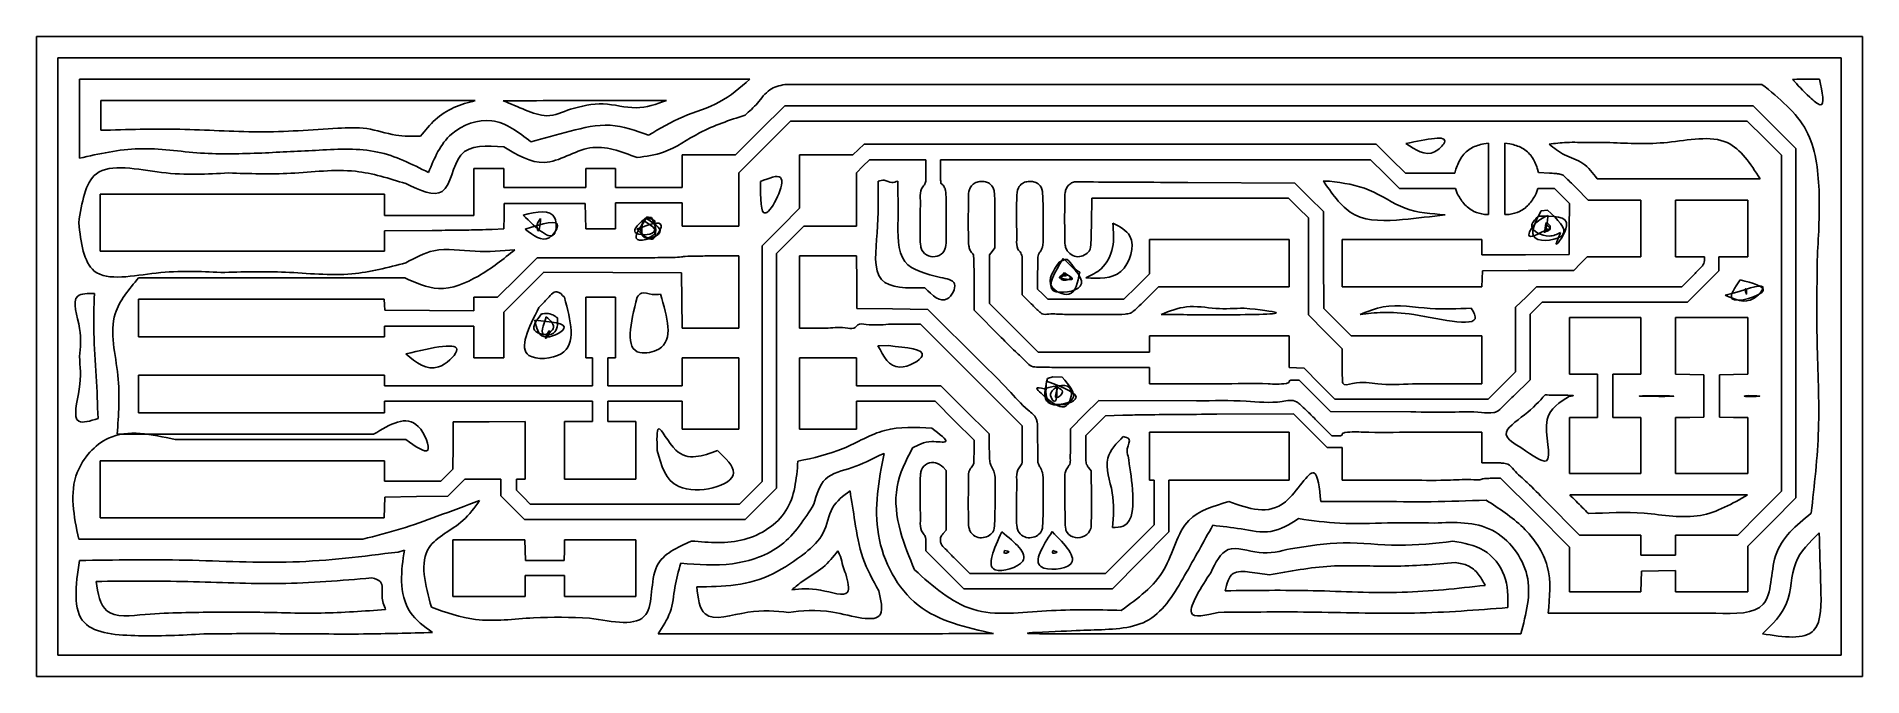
# Model space of a CAD drawing. Extents: x 61.3 to 109.4, y 176.4 to 193.3.
import ezdxf

# ---------------------------------------------------------------- set-up
doc = ezdxf.new("R2010")
doc.units = 0
doc.layers.add('Layer_1', color=7, linetype='CONTINUOUS')

msp = doc.modelspace()

# ---------------------------------------------------------------- linework, layer by layer
at = {"layer": 'Layer_1', "color": 7}
for p, q in [((61.305226, 184.824242), (61.305226, 193.269742)), ((61.305226, 193.269742), (85.371726, 193.269742)), ((85.371726, 193.269742), (109.438226, 193.269742)), ((109.438226, 193.269742), (109.438226, 184.824242)), ((107.593364, 192.137356), (107.593364, 192.137356)), ((73.610391, 191.571816), (73.610391, 191.571811)), ((81.030298, 192.005603), (81.030298, 192.005617)), ((81.030561, 191.440953), (80.381102, 190.793253)), ((93.791648, 191.440953), (81.030561, 191.440953)), ((106.552729, 191.440953), (93.791648, 191.440953)), ((107.119172, 190.876551), (106.552729, 191.440953)), ((62.998395, 190.793493), (62.998395, 190.793493)), ((80.381102, 190.793253), (79.731644, 190.145553)), ((80.501095, 190.354936), (81.18037, 191.034558)), ((81.18037, 191.034558), (93.791388, 191.034558)), ((93.791388, 191.034558), (106.402406, 191.034558)), ((106.402406, 191.034558), (106.853516, 190.583974)), ((107.685614, 190.312149), (107.119172, 190.876551)), ((79.027429, 190.145553), (78.323214, 190.145553)), ((78.323214, 190.145553), (78.323214, 189.713753)), ((79.731644, 190.145553), (79.027429, 190.145553)), ((79.821823, 189.675311), (80.501095, 190.354936)), ((82.124584, 190.14553), (81.422031, 190.14553)), ((81.422031, 190.14553), (81.422031, 189.44149)), ((82.827139, 190.14553), (82.124584, 190.14553)), ((82.973599, 190.28523), (82.827139, 190.14553)), ((83.120061, 190.42493), (82.973599, 190.28523)), ((89.870147, 190.42493), (83.120061, 190.42493)), ((96.620237, 190.42493), (89.870147, 190.42493)), ((97.004107, 190.04393), (96.620237, 190.42493)), ((97.401394, 190.444576), (97.401394, 190.444576)), ((99.583031, 190.456878), (99.453051, 190.439634)), ((99.583031, 189.513807), (99.583031, 190.456878)), ((100.144794, 190.439781), (100.014814, 190.457025)), ((100.014814, 190.457025), (100.014814, 189.513954)), ((101.177217, 190.426937), (101.177217, 190.426937)), ((106.853516, 190.583974), (107.304623, 190.133389)), ((107.304623, 190.133389), (107.304623, 185.701027)), ((107.685614, 185.701109), (107.685614, 190.312149)), ((62.433951, 190.055967), (62.433951, 190.055967)), ((73.230514, 189.789953), (72.836814, 189.789953)), ((72.836814, 189.789953), (72.836814, 189.167653)), ((73.624214, 189.789953), (73.230514, 189.789953)), ((73.624214, 189.535953), (73.624214, 189.789953)), ((76.176914, 189.789953), (75.783214, 189.789953)), ((75.783214, 189.789953), (75.783214, 189.535953)), ((76.570614, 189.789953), (76.176914, 189.789953)), ((76.570614, 189.535953), (76.570614, 189.789953)), ((78.323214, 189.713753), (78.323214, 189.281953)), ((79.821823, 188.970636), (79.821823, 189.675311)), ((82.920626, 189.674366), (83.091395, 189.846454)), ((82.920626, 188.970154), (82.920626, 189.674366)), ((83.091395, 189.846454), (83.262162, 190.018542)), ((83.262162, 190.018542), (84.005795, 190.018542)), ((84.005795, 190.018542), (84.749426, 190.018542)), ((84.749426, 190.018542), (84.749426, 189.704152)), ((85.130431, 189.701033), (85.130431, 190.018533)), ((85.130431, 190.018533), (90.799954, 190.018533)), ((90.799954, 190.018533), (96.469482, 190.018533)), ((96.469482, 190.018533), (96.853355, 189.637533)), ((97.38798, 189.66293), (97.004107, 190.04393)), ((98.040026, 189.66293), (97.38798, 189.66293)), ((98.692073, 189.66293), (98.040026, 189.66293)), ((98.720769, 189.77088), (98.692073, 189.66293)), ((100.89657, 189.675777), (100.867176, 189.791872)), ((101.185943, 189.663077), (100.89657, 189.675777)), ((72.836814, 189.167653), (72.836814, 188.545353)), ((73.624214, 189.281953), (73.624214, 189.535953)), ((74.703714, 189.281953), (73.624214, 189.281953)), ((75.783214, 189.281953), (74.703714, 189.281953)), ((75.783214, 189.535953), (75.783214, 189.281953)), ((76.570614, 189.281953), (76.570614, 189.535953)), ((77.446914, 189.281953), (76.570614, 189.281953)), ((78.323214, 189.281953), (77.446914, 189.281953)), ((80.386479, 189.441363), (80.386479, 189.441363)), ((81.422031, 189.44149), (81.422031, 188.737453)), ((83.491476, 189.44854), (83.491476, 189.448532)), ((94.477434, 189.396354), (91.651785, 189.413739)), ((94.852185, 189.021614), (94.477434, 189.396354)), ((95.390561, 189.454043), (95.21858, 189.454043)), ((95.21858, 189.454043), (95.251103, 189.421523)), ((95.251103, 189.421523), (95.251103, 189.421523)), ((96.853355, 189.637533), (97.237228, 189.256533)), ((97.237228, 189.256533), (97.973312, 189.256533)), ((97.973312, 189.256533), (98.709395, 189.256533)), ((98.709395, 189.256533), (98.755508, 189.128305)), ((99.583031, 188.570733), (99.583031, 189.513807)), ((100.014814, 189.513954), (100.014814, 188.57088)), ((100.837509, 189.128743), (100.883517, 189.25668)), ((100.883517, 189.25668), (101.103811, 189.25668)), ((101.103811, 189.25668), (101.324105, 189.25668)), ((101.324105, 189.25668), (101.520794, 189.058834)), ((102.211152, 188.951877), (101.894033, 189.271053)), ((66.728114, 189.104153), (62.981614, 189.104153)), ((62.981614, 189.104153), (62.981614, 188.354853)), ((70.474614, 189.104153), (66.728114, 189.104153)), ((70.474614, 188.824753), (70.474614, 189.104153)), ((70.474614, 188.545353), (70.474614, 188.824753)), ((73.629845, 188.52779), (73.636928, 188.862858)), ((73.636928, 188.862858), (74.703728, 188.862858)), ((74.703728, 188.862858), (75.770528, 188.862858)), ((75.770528, 188.862858), (75.777612, 188.526308)), ((76.570623, 188.532658), (76.570623, 188.875558)), ((76.570623, 188.875558), (77.446923, 188.875558)), ((77.446923, 188.875558), (78.323223, 188.875558)), ((78.323223, 188.875558), (78.323223, 188.570758)), ((79.821823, 188.265958), (79.821823, 188.970636)), ((81.422031, 188.737453), (80.926731, 188.239895)), ((82.920626, 188.265942), (82.920626, 188.970154)), ((89.113445, 188.347391), (89.121347, 189.002632)), ((89.121347, 189.002632), (91.716504, 189.002632)), ((91.716504, 189.002632), (94.311659, 189.002632)), ((94.311659, 189.002632), (94.572441, 188.742736)), ((94.572441, 188.742736), (94.833226, 188.482841)), ((95.226934, 188.646871), (94.852185, 189.021614)), ((101.136981, 188.6884), (100.967204, 188.66966)), ((101.520794, 189.058834), (101.717478, 188.860987)), ((101.717478, 188.860987), (101.710704, 188.188884)), ((102.903683, 188.951877), (102.211152, 188.951877)), ((103.596214, 188.951877), (102.903683, 188.951877)), ((103.596214, 188.202577), (103.596214, 188.951877)), ((105.463126, 188.951854), (104.510626, 188.951854)), ((104.510626, 188.951854), (104.510626, 188.202554)), ((106.415626, 188.951854), (105.463126, 188.951854)), ((106.415626, 188.202554), (106.415626, 188.951854)), ((62.981614, 188.354853), (62.981614, 187.605553)), ((71.655714, 188.545353), (70.474614, 188.545353)), ((72.836814, 188.545353), (71.655714, 188.545353)), ((73.622761, 188.192722), (73.629845, 188.52779)), ((74.131289, 188.557215), (74.131289, 188.557215)), ((74.592657, 188.467299), (74.592657, 188.467299)), ((75.777612, 188.526308), (75.784696, 188.189758)), ((76.570623, 188.189758), (76.570623, 188.532658)), ((77.287549, 188.42437), (77.287549, 188.42437)), ((77.355347, 188.465605), (77.355347, 188.465605)), ((77.377948, 188.464609), (77.377948, 188.464609)), ((77.434172, 188.504295), (77.391175, 188.503166)), ((77.391175, 188.503166), (77.391175, 188.503194)), ((77.519059, 188.492724), (77.434172, 188.504295)), ((78.323223, 188.570758), (78.323223, 188.265958)), ((78.323223, 188.265958), (79.072523, 188.265958)), ((79.072523, 188.265958), (79.821823, 188.265958)), ((80.926731, 188.239895), (80.431431, 187.742335)), ((81.174048, 187.903673), (81.535668, 188.265942)), ((81.535668, 188.265942), (82.228148, 188.265942)), ((82.228148, 188.265942), (82.920626, 188.265942)), ((86.565526, 187.690595), (86.565526, 188.441884)), ((89.677765, 188.340039), (89.677765, 188.340039)), ((94.833226, 188.482841), (94.833226, 187.201286)), ((95.233848, 187.370614), (95.226934, 188.646871)), ((99.472787, 188.570733), (99.583031, 188.570733)), ((100.014814, 188.57088), (100.125059, 188.57088)), ((100.885625, 188.525242), (100.885625, 188.525242)), ((100.967204, 188.66966), (100.967204, 188.66966)), ((100.99642, 188.470121), (100.99642, 188.470121)), ((101.101703, 188.362083), (101.101703, 188.362083)), ((101.112726, 188.284362), (101.112726, 188.284362)), ((101.134223, 188.279844), (101.134223, 188.279844)), ((101.140285, 188.548398), (101.140285, 188.548398)), ((103.596214, 187.453277), (103.596214, 188.202577)), ((104.510626, 188.202554), (104.510626, 187.453254)), ((106.415626, 187.453254), (106.415626, 188.202554)), ((70.474614, 188.138027), (71.738264, 188.149965)), ((70.474614, 187.87179), (70.474614, 188.138027)), ((70.474614, 187.605553), (70.474614, 187.87179)), ((73.312336, 188.177312), (73.622761, 188.192722)), ((74.186963, 188.18075), (74.186963, 188.18075)), ((75.784696, 188.189758), (76.177659, 188.189758)), ((76.177659, 188.189758), (76.570623, 188.189758)), ((77.134861, 188.189555), (77.134861, 188.189555)), ((80.431431, 187.742335), (80.431431, 184.634636)), ((80.812426, 187.541407), (81.174048, 187.903673)), ((92.483726, 187.910454), (90.642226, 187.910454)), ((90.642226, 187.910454), (90.642226, 187.459946)), ((94.325226, 187.910454), (92.483726, 187.910454)), ((94.325226, 187.288154), (94.325226, 187.910454)), ((97.563731, 187.910488), (95.722231, 187.910488)), ((95.722231, 187.910488), (95.722231, 187.288188)), ((99.405231, 187.910488), (97.563731, 187.910488)), ((99.405231, 187.707029), (99.405231, 187.910488)), ((101.710704, 188.188884), (101.703931, 187.51678)), ((62.981614, 187.605553), (66.728114, 187.605553)), ((66.728114, 187.605553), (70.474614, 187.605553)), ((74.500071, 187.427849), (73.979837, 186.907149)), ((76.397457, 187.427849), (74.500071, 187.427849)), ((79.821837, 187.478649), (79.074035, 187.478649)), ((79.821837, 186.526149), (79.821837, 187.478649)), ((80.812426, 184.443778), (80.812426, 187.541407)), ((82.170913, 187.478542), (81.422023, 187.478542)), ((81.422023, 187.478542), (81.422023, 186.526042)), ((82.919807, 187.478542), (82.170913, 187.478542)), ((82.926552, 186.786392), (82.919807, 187.478542)), ((86.425826, 187.507466), (86.495676, 187.599031)), ((86.425826, 186.864607), (86.425826, 187.507466)), ((86.495676, 187.599031), (86.565526, 187.690595)), ((88.262796, 187.314116), (88.262796, 187.314116)), ((88.367526, 187.410134), (88.367526, 187.410134)), ((90.642226, 187.459946), (90.642226, 187.009435)), ((94.325226, 186.665854), (94.325226, 187.288154)), ((95.240763, 186.094354), (95.233848, 187.370614)), ((95.722231, 187.288188), (95.722231, 186.665888)), ((99.405231, 187.503572), (99.405231, 187.707029)), ((100.554581, 187.510176), (99.405231, 187.503572)), ((101.703931, 187.51678), (100.554581, 187.510176)), ((101.832757, 187.098162), (102.008954, 187.27572)), ((102.008954, 187.27572), (102.185154, 187.453277)), ((102.185154, 187.453277), (102.890684, 187.453277)), ((102.890684, 187.453277), (103.596214, 187.453277)), ((104.510626, 187.453254), (104.891626, 187.453254)), ((104.891626, 187.453254), (105.272626, 187.453254)), ((105.272626, 187.453254), (105.272626, 187.358385)), ((105.653626, 187.2681), (105.653626, 187.453254)), ((105.653626, 187.453254), (106.034626, 187.453254)), ((105.653626, 187.082948), (105.653626, 187.2681)), ((106.034626, 187.453254), (106.415626, 187.453254)), ((73.979837, 186.907149), (73.459602, 186.386449)), ((74.150643, 186.518591), (74.677061, 187.047187)), ((74.677061, 187.047187), (76.493793, 187.040668)), ((76.493793, 187.040668), (78.310526, 187.034149)), ((78.310526, 187.034149), (78.317271, 186.303899)), ((82.933326, 186.094242), (82.926552, 186.786392)), ((86.019426, 186.78568), (86.019426, 186.047316)), ((86.425826, 186.221744), (86.425826, 186.864607)), ((87.289426, 186.98951), (87.289426, 186.455796)), ((87.695826, 186.600619), (87.695826, 187.055019)), ((88.260039, 186.900277), (88.260039, 186.900277)), ((88.388472, 187.034205), (88.388472, 187.034205)), ((88.407215, 187.019874), (88.407215, 187.019874)), ((90.642226, 187.009435), (90.306028, 186.672546)), ((94.833226, 187.201286), (94.833226, 185.919735)), ((99.403177, 186.665888), (99.410543, 186.875438)), ((99.410543, 186.875438), (99.410548, 186.875404)), ((99.410548, 186.875404), (99.417914, 187.084954)), ((99.417914, 187.084954), (100.625337, 187.091558)), ((100.625337, 187.091558), (101.832757, 187.098162)), ((104.974571, 186.964685), (104.676521, 186.665854)), ((105.239134, 186.6712), (105.653626, 187.082948)), ((106.218081, 186.847913), (106.218081, 186.847913)), ((67.234864, 186.335649), (63.997631, 186.335649)), ((63.997631, 186.335649), (63.997631, 185.840349)), ((70.472097, 186.335649), (67.234864, 186.335649)), ((70.479717, 186.189599), (70.472097, 186.335649)), ((73.148218, 186.386449), (72.836837, 186.386449)), ((72.836837, 186.386449), (72.836837, 186.208395)), ((73.459602, 186.386449), (73.148218, 186.386449)), ((73.624226, 185.989991), (74.150643, 186.518591)), ((76.176926, 186.386342), (75.783226, 186.386342)), ((75.783226, 186.386342), (75.783226, 185.586242)), ((76.570626, 186.386342), (76.176926, 186.386342)), ((76.570626, 185.586242), (76.570626, 186.386342)), ((77.134861, 186.386545), (77.134861, 186.386545)), ((78.317271, 186.303899), (78.324016, 185.573649)), ((79.821837, 185.573649), (79.821837, 186.526149)), ((81.422023, 186.526042), (81.422023, 185.573542)), ((87.289426, 186.455796), (87.524376, 186.215275)), ((87.829974, 186.468138), (87.695826, 186.600619)), ((87.964123, 186.335654), (87.829974, 186.468138)), ((88.966977, 186.335654), (87.964123, 186.335654)), ((89.969831, 186.335654), (88.966977, 186.335654)), ((90.306028, 186.672546), (89.969831, 186.335654)), ((90.552959, 186.33303), (90.882792, 186.665854)), ((90.882792, 186.665854), (92.604009, 186.665854)), ((92.604009, 186.665854), (94.325226, 186.665854)), ((95.722231, 186.665888), (97.562704, 186.665888)), ((97.562704, 186.665888), (99.403177, 186.665888)), ((100.56983, 186.394269), (100.294226, 186.122681)), ((100.845434, 186.665854), (100.56983, 186.394269)), ((102.760978, 186.665854), (100.845434, 186.665854)), ((104.676521, 186.665854), (102.760978, 186.665854)), ((104.824646, 186.259454), (105.239134, 186.6712)), ((106.068043, 186.501691), (105.82286, 186.445507)), ((105.82286, 186.445507), (105.82286, 186.445507)), ((106.343207, 186.580999), (106.343207, 186.580999)), ((63.997631, 185.840349), (63.997631, 185.345049)), ((70.487337, 186.043549), (70.479717, 186.189599)), ((71.662087, 186.036945), (70.487337, 186.043549)), ((72.836837, 186.030341), (71.662087, 186.036945)), ((72.836837, 186.208395), (72.836837, 186.030341)), ((73.624226, 185.388124), (73.624226, 185.989991)), ((74.550764, 186.120308), (74.550764, 186.120308)), ((74.618562, 185.949414), (74.618562, 185.949414)), ((74.740381, 185.873346), (74.740381, 185.873346)), ((83.866719, 186.081542), (82.933326, 186.094242)), ((84.80011, 186.068842), (83.866719, 186.081542)), ((86.211512, 184.659142), (84.80011, 186.068842)), ((86.019426, 186.047316), (86.736976, 185.325036)), ((87.066986, 185.58021), (86.425826, 186.221744)), ((90.141391, 185.964724), (90.141391, 185.96473)), ((90.95438, 185.936203), (90.95438, 185.936203)), ((94.833226, 185.919735), (95.277726, 185.47274)), ((95.601818, 185.732404), (95.240763, 186.094354)), ((96.196988, 185.935074), (96.196988, 185.935074)), ((100.294226, 186.122681), (100.294226, 185.270635)), ((100.675226, 185.940588), (100.833242, 186.100021)), ((100.675226, 185.07672), (100.675226, 185.940588)), ((100.833242, 186.100021), (100.991258, 186.259454)), ((100.991258, 186.259454), (102.90795, 186.259454)), ((102.656426, 185.852942), (101.716626, 185.852942)), ((101.716626, 185.852942), (101.716626, 185.103642)), ((103.596226, 185.852942), (102.656426, 185.852942)), ((102.90795, 186.259454), (104.824646, 186.259454)), ((103.596226, 185.103642), (103.596226, 185.852942)), ((105.463126, 185.853046), (104.510626, 185.853046)), ((104.510626, 185.853046), (104.510626, 185.104426)), ((106.415626, 185.853046), (105.463126, 185.853046)), ((106.415626, 185.104426), (106.415626, 185.853046)), ((63.997631, 185.345049), (67.236131, 185.345049)), ((67.236131, 185.345049), (70.474631, 185.345049)), ((70.474631, 185.484749), (70.474631, 185.624449)), ((70.474631, 185.624449), (71.655731, 185.624449)), ((70.474631, 185.345049), (70.474631, 185.484749)), ((71.655731, 185.624449), (72.836831, 185.624449)), ((72.836831, 185.624449), (72.836831, 185.205349)), ((73.624231, 185.388119), (73.624226, 185.388124)), ((73.624231, 184.786249), (73.624231, 185.388119)), ((74.437765, 185.78019), (74.437765, 185.78019)), ((74.823616, 185.514399), (74.823616, 185.514399)), ((75.783226, 185.586242), (75.783226, 184.786142)), ((76.570626, 184.786142), (76.570626, 185.586242)), ((78.324016, 185.573649), (79.072926, 185.573649)), ((79.072926, 185.573649), (79.821837, 185.573649)), ((81.422023, 185.573542), (82.171323, 185.573542)), ((83.765085, 185.675142), (84.609545, 185.675142)), ((84.609545, 185.675142), (85.949482, 184.335382)), ((87.708153, 184.938677), (87.066986, 185.58021)), ((92.483726, 185.370477), (90.642226, 185.370477)), ((90.642226, 185.370477), (90.642226, 185.154577)), ((94.325226, 185.370477), (92.483726, 185.370477)), ((94.325226, 184.954067), (94.325226, 185.370477)), ((95.277726, 185.47274), (95.722226, 185.025743)), ((95.962868, 185.370454), (95.601818, 185.732404)), ((97.684048, 185.370454), (95.962868, 185.370454)), ((99.405226, 185.370454), (97.684048, 185.370454)), ((99.405226, 184.735454), (99.405226, 185.370454)), ((107.304623, 185.701027), (107.304623, 181.268665)), ((107.685614, 181.090072), (107.685614, 185.701109)), ((71.038971, 184.893276), (71.038971, 184.893276)), ((72.836831, 185.205349), (72.836831, 184.786249)), ((83.764865, 185.110468), (83.484847, 185.109904)), ((83.484847, 185.109904), (83.484861, 185.109904)), ((83.76543, 185.110468), (83.764865, 185.110468)), ((89.175186, 184.938677), (87.708153, 184.938677)), ((90.642226, 184.938677), (89.175186, 184.938677)), ((90.642226, 185.154577), (90.642226, 184.938677)), ((94.325226, 184.537656), (94.325226, 184.954067)), ((95.722226, 185.025743), (95.722226, 184.580021)), ((100.294226, 185.270635), (100.294226, 184.418589)), ((100.675226, 184.212855), (100.675226, 185.07672)), ((101.716626, 185.103642), (101.716626, 184.354342)), ((103.596226, 184.354342), (103.596226, 185.103642)), ((104.510626, 185.104426), (104.510626, 184.355806)), ((106.415626, 184.355806), (106.415626, 185.104426)), ((61.305226, 176.378742), (61.305226, 184.824242)), ((61.305226, 184.824242), (61.305226, 184.824242)), ((61.869506, 184.824383), (61.869506, 184.824383)), ((62.433951, 184.824275), (62.433951, 184.824275)), ((72.836831, 184.786249), (73.230531, 184.786249)), ((73.230531, 184.786249), (73.624231, 184.786249)), ((75.783226, 184.786142), (75.872126, 184.786142)), ((75.872126, 184.786142), (75.961026, 184.786142)), ((75.961026, 184.786142), (75.961026, 184.417842)), ((75.961026, 184.417842), (75.961026, 184.049542)), ((76.367426, 184.417842), (76.367426, 184.786142)), ((76.367426, 184.786142), (76.469026, 184.786142)), ((76.367426, 184.049542), (76.367426, 184.417842)), ((76.469026, 184.786142), (76.570626, 184.786142)), ((79.072526, 184.786142), (78.323226, 184.786142)), ((78.323226, 184.786142), (78.323226, 184.417842)), ((78.323226, 184.417842), (78.323226, 184.049542)), ((79.821826, 184.786142), (79.072526, 184.786142)), ((79.821826, 183.846342), (79.821826, 184.786142)), ((80.431431, 184.634636), (80.431431, 181.526938)), ((80.812426, 181.346149), (80.812426, 184.443778)), ((82.171331, 184.786142), (81.422031, 184.786142)), ((81.422031, 184.786142), (81.422031, 183.846342)), ((82.920631, 184.786142), (82.171331, 184.786142)), ((82.920631, 184.417842), (82.920631, 184.786142)), ((82.920631, 184.049542), (82.920631, 184.417842)), ((89.13011, 184.532277), (90.642226, 184.532277)), ((90.642226, 184.532277), (90.642226, 184.316377)), ((94.522076, 184.527665), (94.325226, 184.537656)), ((94.718926, 184.517675), (94.522076, 184.527665)), ((95.123635, 184.105865), (94.718926, 184.517675)), ((99.405226, 184.735432), (99.405226, 184.735454)), ((99.405226, 184.100432), (99.405226, 184.735432)), ((100.294226, 184.418589), (99.932603, 184.056323)), ((101.716626, 184.354342), (102.084926, 184.354342)), ((102.084926, 184.354342), (102.453226, 184.354342)), ((102.453226, 184.354342), (102.453226, 183.782842)), ((102.859626, 183.782842), (102.859626, 184.354342)), ((102.859626, 184.354342), (103.227926, 184.354342)), ((103.227926, 184.354342), (103.596226, 184.354342)), ((104.510626, 184.355806), (104.885276, 184.348779)), ((106.040976, 184.348779), (106.415626, 184.355806)), ((109.438226, 184.824242), (109.438226, 176.378742)), ((67.236126, 184.328942), (63.997626, 184.328942)), ((63.997626, 184.328942), (63.997626, 183.833642)), ((70.474626, 184.328942), (67.236126, 184.328942)), ((70.474626, 184.189242), (70.474626, 184.328942)), ((70.474626, 184.049542), (70.474626, 184.189242)), ((73.217826, 184.049542), (70.474626, 184.049542)), ((75.961026, 184.049542), (73.217826, 184.049542)), ((77.345326, 184.049542), (76.367426, 184.049542)), ((78.323226, 184.049542), (77.345326, 184.049542)), ((84.032073, 184.049542), (82.920631, 184.049542)), ((85.143512, 184.049542), (84.032073, 184.049542)), ((85.778323, 183.41442), (85.143512, 184.049542)), ((85.949482, 184.335382), (87.289423, 182.995622)), ((87.929311, 184.171193), (87.929311, 184.171193)), ((88.09688, 184.291917), (87.954666, 184.241757)), ((87.954666, 184.241757), (87.954666, 184.241749)), ((88.343825, 184.278681), (88.09688, 184.291917)), ((88.199956, 184.020605), (88.199956, 184.020605)), ((88.222006, 184.01134), (88.222006, 184.01134)), ((90.642226, 184.316377), (90.642226, 184.100477)), ((90.642226, 184.100477), (92.483726, 184.100477)), ((94.458296, 184.202077), (94.591364, 184.202077)), ((94.591364, 184.202077), (95.004678, 183.789327)), ((95.528342, 183.694054), (95.123635, 184.105865)), ((97.580659, 184.100432), (99.405226, 184.100432)), ((99.932603, 184.056323), (99.570983, 183.694054)), ((100.23543, 183.775656), (100.675226, 184.212855)), ((104.885276, 184.348779), (105.259926, 184.341752)), ((105.259926, 184.341752), (105.259926, 183.782952)), ((105.666326, 184.341752), (106.040976, 184.348779)), ((105.666326, 183.782952), (105.666326, 184.341752)), ((63.997626, 183.833642), (63.997626, 183.338342)), ((70.474626, 183.490742), (70.474626, 183.643142)), ((70.474626, 183.643142), (73.217826, 183.643142)), ((70.474626, 183.338342), (70.474626, 183.490742)), ((73.217826, 183.643142), (75.961026, 183.643142)), ((75.961026, 183.643142), (75.961026, 183.376442)), ((76.367426, 183.376442), (76.367426, 183.643142)), ((76.367426, 183.643142), (77.345326, 183.643142)), ((77.345326, 183.643142), (78.323226, 183.643142)), ((78.323226, 183.643142), (78.323226, 183.274842)), ((79.821826, 182.906542), (79.821826, 183.846342)), ((81.422031, 183.846342), (81.422031, 182.906542)), ((82.920631, 183.274842), (82.920631, 183.643142)), ((82.920631, 183.643142), (83.955455, 183.643142)), ((83.955455, 183.643142), (84.990277, 183.643142)), ((84.990277, 183.643142), (85.504855, 183.129023)), ((86.413131, 182.779302), (85.778323, 183.41442)), ((87.939231, 183.71147), (87.939231, 183.71147)), ((89.308723, 183.662959), (88.934073, 183.290172)), ((91.886823, 183.651755), (89.308723, 183.662959)), ((95.004678, 183.789327), (95.41799, 183.376577)), ((97.549662, 183.694054), (95.528342, 183.694054)), ((99.570983, 183.694054), (97.549662, 183.694054)), ((100.23543, 183.775687), (100.23543, 183.775656)), ((101.073037, 183.812895), (101.073037, 183.812895)), ((102.453226, 183.782842), (102.453226, 183.211342)), ((102.859626, 183.211342), (102.859626, 183.782842)), ((104.160396, 183.789753), (104.160396, 183.789753)), ((105.259926, 183.782952), (105.259926, 183.224152)), ((105.666326, 183.224152), (105.666326, 183.782952)), ((106.42644, 183.791446), (106.42644, 183.791446)), ((63.997626, 183.338342), (67.236126, 183.338342)), ((67.236126, 183.338342), (70.474626, 183.338342)), ((72.290731, 183.097027), (72.28393, 182.474942)), ((73.236881, 183.103688), (72.290731, 183.097027)), ((74.183031, 183.110348), (73.236881, 183.103688)), ((74.183031, 182.348041), (74.183031, 183.110348)), ((75.592726, 183.109742), (75.224426, 183.109742)), ((75.224426, 183.109742), (75.224426, 182.347742)), ((75.961026, 183.109742), (75.592726, 183.109742)), ((75.961026, 183.376442), (75.961026, 183.109742)), ((76.367426, 183.109742), (76.367426, 183.376442)), ((76.735726, 183.109742), (76.367426, 183.109742)), ((77.104026, 183.109742), (76.735726, 183.109742)), ((77.104026, 182.347742), (77.104026, 183.109742)), ((78.323226, 183.274842), (78.323226, 182.906542)), ((78.323226, 182.906542), (79.072526, 182.906542)), ((79.072526, 182.906542), (79.821826, 182.906542)), ((81.422031, 182.906542), (82.171331, 182.906542)), ((82.171331, 182.906542), (82.920631, 182.906542)), ((82.920631, 182.906542), (82.920631, 183.274842)), ((85.504855, 183.129023), (86.019431, 182.614907)), ((87.289423, 182.995622), (87.289423, 182.484292)), ((88.934073, 183.290172), (88.559423, 182.917387)), ((88.559423, 182.917387), (88.559423, 182.45209)), ((88.965817, 182.74237), (89.226167, 183.001334)), ((89.226167, 183.001334), (89.486517, 183.260296)), ((89.486517, 183.260296), (89.943717, 183.274717)), ((92.420666, 183.3015), (94.440415, 183.313862)), ((94.440415, 183.313862), (94.882854, 182.868921)), ((95.453748, 182.728758), (95.010811, 183.174198)), ((95.41799, 183.376577), (97.532258, 183.363595)), ((102.084926, 183.211342), (101.716626, 183.211342)), ((101.716626, 183.211342), (101.716626, 182.474742)), ((102.453226, 183.211342), (102.084926, 183.211342)), ((103.227926, 183.211342), (102.859626, 183.211342)), ((103.596226, 183.211342), (103.227926, 183.211342)), ((103.596226, 182.474742), (103.596226, 183.211342)), ((104.885276, 183.217124), (104.510626, 183.210097)), ((104.510626, 183.210097), (104.510626, 182.474177)), ((105.259926, 183.224152), (104.885276, 183.217124)), ((106.040976, 183.217124), (105.666326, 183.224152)), ((106.415626, 183.210097), (106.040976, 183.217124)), ((106.415626, 182.474177), (106.415626, 183.210097)), ((72.28393, 182.474942), (72.277128, 181.852856)), ((86.019431, 182.614907), (86.019431, 182.293933)), ((86.421287, 182.384182), (86.413131, 182.779302)), ((88.965817, 182.365569), (88.965817, 182.74237)), ((89.951718, 182.710513), (89.951718, 182.710513)), ((92.483726, 182.830342), (90.642226, 182.830342)), ((90.642226, 182.830342), (90.642226, 182.195342)), ((94.325226, 182.830342), (92.483726, 182.830342)), ((94.325226, 182.195342), (94.325226, 182.830342)), ((94.882854, 182.868921), (95.325294, 182.423978)), ((95.587987, 182.728758), (95.453748, 182.728758)), ((99.405223, 182.830358), (97.563723, 182.830358)), ((99.405223, 182.423958), (99.405223, 182.830358)), ((101.716626, 182.474742), (101.716626, 181.738142)), ((103.596226, 181.738142), (103.596226, 182.474742)), ((103.596226, 182.474742), (103.596226, 182.474742)), ((104.510626, 182.474177), (104.510626, 181.738254)), ((106.415626, 181.738254), (106.415626, 182.474177)), ((106.415626, 182.474177), (106.415626, 182.474177)), ((66.728159, 182.068327), (62.981659, 182.068327)), ((62.981659, 182.068327), (62.981659, 181.319027)), ((70.474659, 182.068327), (66.728159, 182.068327)), ((70.474659, 181.801627), (70.474659, 182.068327)), ((74.183031, 181.58573), (74.183031, 182.348041)), ((75.224426, 182.347742), (75.224426, 181.585742)), ((77.104026, 181.585742), (77.104026, 182.347742)), ((77.104026, 182.347742), (77.104026, 182.347742)), ((77.668436, 182.347812), (77.668436, 182.347812)), ((83.645265, 182.266625), (83.539432, 182.224182)), ((83.539432, 182.224182), (83.539432, 182.224193)), ((90.642226, 182.195342), (90.642226, 181.560342)), ((94.325226, 181.560342), (94.325226, 182.195342)), ((95.325294, 182.423978), (95.523756, 182.423978)), ((95.523756, 182.423978), (95.722217, 182.423978)), ((95.722217, 182.423978), (95.722217, 181.992178)), ((95.722217, 181.992178), (95.722217, 181.560378)), ((99.405223, 182.017558), (99.405223, 182.423958)), ((99.711284, 182.017558), (99.405223, 182.017558)), ((70.474659, 181.534927), (70.474659, 181.801627)), ((71.218343, 181.534927), (70.474659, 181.534927)), ((71.962027, 181.534927), (71.218343, 181.534927)), ((72.119577, 181.693892), (71.962027, 181.534927)), ((72.277128, 181.852856), (72.119577, 181.693892)), ((72.373318, 181.363477), (72.596567, 181.585727)), ((72.596567, 181.585727), (73.072315, 181.585727)), ((73.072315, 181.585727), (73.548062, 181.585727)), ((73.548062, 181.585727), (73.548062, 181.364598)), ((73.954431, 181.440279), (73.954431, 181.58573)), ((73.954431, 181.58573), (74.068731, 181.58573)), ((74.068731, 181.58573), (74.183031, 181.58573)), ((75.224426, 181.585742), (76.164226, 181.585742)), ((76.164226, 181.585742), (77.104026, 181.585742)), ((80.431431, 181.526938), (80.134333, 181.226134)), ((85.282826, 181.812575), (85.204306, 181.902003)), ((85.282826, 181.026942), (85.282826, 181.812575)), ((89.105517, 181.805731), (89.035667, 181.89725)), ((89.113673, 181.092496), (89.105517, 181.805731)), ((90.642226, 181.560342), (90.705726, 181.560342)), ((90.705726, 181.560342), (90.769226, 181.560342)), ((90.769226, 181.560342), (90.769226, 180.969605)), ((91.150226, 180.87777), (91.150226, 181.560342)), ((91.150226, 181.560342), (92.737726, 181.560342)), ((92.737726, 181.560342), (94.325226, 181.560342)), ((95.722217, 181.560378), (97.563717, 181.560378)), ((99.652737, 181.611178), (99.900255, 181.611178)), ((99.900255, 181.611178), (100.808437, 180.703261)), ((101.716626, 181.738142), (102.656426, 181.738142)), ((102.656426, 181.738142), (103.596226, 181.738142)), ((104.510626, 181.738254), (105.463126, 181.738254)), ((105.463126, 181.738254), (106.415626, 181.738254)), ((62.981659, 181.319027), (62.981659, 180.569727)), ((70.480166, 180.842777), (70.487362, 181.115827)), ((70.487362, 181.115827), (71.318715, 181.128527)), ((71.318715, 181.128527), (72.150066, 181.141227)), ((72.150066, 181.141227), (72.373318, 181.363477)), ((73.548062, 181.364598), (73.548062, 181.143468)), ((73.548062, 181.143468), (73.860333, 180.831198)), ((73.954431, 181.294824), (73.954431, 181.440279)), ((74.137946, 181.110079), (73.954431, 181.294824)), ((74.321458, 180.92533), (74.137946, 181.110079)), ((80.134333, 181.226134), (79.837235, 180.92533)), ((80.398823, 180.932544), (80.812426, 181.346149)), ((82.75009, 181.280069), (82.75009, 181.280069)), ((85.282826, 180.241308), (85.282826, 181.026942)), ((101.983057, 180.112558), (101.06879, 181.028621)), ((107.304623, 181.268665), (106.726982, 180.690612)), ((107.050614, 180.455453), (107.685614, 181.090072)), ((62.981659, 180.569727), (66.727301, 180.569727)), ((66.727301, 180.569727), (70.472941, 180.569727)), ((70.472941, 180.569727), (70.480166, 180.842777)), ((73.860333, 180.831198), (74.172603, 180.518927)), ((74.172603, 180.518927), (77.07893, 180.518927)), ((77.079348, 180.92533), (74.321458, 180.92533)), ((77.07893, 180.518927), (79.985258, 180.518927)), ((79.837235, 180.92533), (77.079348, 180.92533)), ((79.985258, 180.518927), (80.39886, 180.93253)), ((80.39886, 180.93253), (80.398823, 180.932544)), ((90.769226, 180.969605), (90.769226, 180.378869)), ((91.150226, 180.195199), (91.150226, 180.87777)), ((94.57366, 180.545191), (94.57366, 180.545191)), ((100.808437, 180.703261), (101.716617, 179.795343)), ((102.217361, 180.677079), (102.217361, 180.677079)), ((106.726982, 180.690612), (106.149338, 180.112558)), ((85.206626, 180.154522), (85.282826, 180.241308)), ((86.392701, 180.086024), (86.392695, 180.086024)), ((86.748056, 180.194056), (86.748056, 180.194056)), ((87.662693, 180.086024), (87.662695, 180.086024)), ((88.077588, 180.20399), (88.077588, 180.20399)), ((90.769226, 180.378869), (90.127692, 179.737705)), ((90.407276, 179.4421), (91.150226, 180.195199)), ((102.78964, 180.112558), (101.983057, 180.112558)), ((103.596223, 180.112558), (102.78964, 180.112558)), ((103.596223, 179.845858), (103.596223, 180.112558)), ((105.329982, 180.112558), (104.510623, 180.112558)), ((104.510623, 180.112558), (104.510623, 179.845858)), ((106.149338, 180.112558), (105.329982, 180.112558)), ((106.415614, 179.820834), (107.050614, 180.455453)), ((108.297266, 180.168148), (108.297266, 180.168148)), ((71.006451, 179.716702), (70.836674, 179.664336)), ((70.836674, 179.664336), (70.836674, 179.664336)), ((73.22969, 179.985542), (72.278048, 179.985542)), ((72.278048, 179.985542), (72.278048, 179.236242)), ((74.181329, 179.985542), (73.22969, 179.985542)), ((74.188526, 179.712492), (74.181329, 179.985542)), ((74.195723, 179.439442), (74.188526, 179.712492)), ((75.218919, 179.712492), (75.211723, 179.439442)), ((75.226144, 179.985542), (75.218919, 179.712492)), ((76.165083, 179.985542), (75.226144, 179.985542)), ((77.104026, 179.985542), (76.165083, 179.985542)), ((77.104026, 179.236242), (77.104026, 179.985542)), ((82.431489, 179.696427), (82.431489, 179.696427)), ((84.749426, 179.887416), (84.749426, 179.693907)), ((84.749426, 179.693907), (85.250838, 179.192026)), ((86.825226, 179.701428), (86.825226, 179.701428)), ((88.095226, 179.701428), (88.095226, 179.701428)), ((90.127692, 179.737705), (89.486159, 179.096542)), ((98.641628, 179.948884), (98.641628, 179.948884)), ((101.716617, 179.795343), (101.716617, 179.204661)), ((103.596223, 179.579158), (103.596223, 179.845858)), ((104.053423, 179.579158), (103.596223, 179.579158)), ((104.510623, 179.579158), (104.053423, 179.579158)), ((104.510623, 179.845858), (104.510623, 179.579158)), ((106.415614, 179.217395), (106.415614, 179.820834)), ((72.278048, 179.236242), (72.278048, 178.486942)), ((74.703723, 179.439442), (74.195723, 179.439442)), ((75.211723, 179.439442), (74.703723, 179.439442)), ((77.104026, 178.486942), (77.104026, 179.236242)), ((85.250838, 179.192026), (85.752249, 178.690142)), ((85.905721, 179.096542), (85.518075, 179.483584)), ((87.695938, 179.096542), (85.905721, 179.096542)), ((89.486159, 179.096542), (87.695938, 179.096542)), ((89.664326, 178.689013), (90.407276, 179.442111)), ((90.407276, 179.442111), (90.407276, 179.4421)), ((98.706119, 179.385543), (98.706119, 179.385543)), ((101.716617, 179.204661), (101.716617, 178.613978)), ((103.601718, 178.886992), (103.608914, 179.160042)), ((103.608914, 179.160042), (104.059764, 179.166984)), ((104.059764, 179.166984), (104.510614, 179.173927)), ((104.510614, 179.173927), (104.510614, 178.89394)), ((106.415614, 178.613953), (106.415614, 179.217395)), ((70.141592, 178.979298), (70.141592, 178.979298)), ((74.183026, 178.766342), (74.183026, 179.045742)), ((74.183026, 179.045742), (74.703726, 179.045742)), ((74.183048, 178.766342), (74.183026, 178.766342)), ((74.183048, 178.486942), (74.183048, 178.766342)), ((74.703726, 179.045742), (75.224426, 179.045742)), ((75.224426, 179.045742), (75.224426, 178.766342)), ((75.224426, 178.766342), (75.224426, 178.486942)), ((85.752249, 178.690142), (87.708286, 178.689577)), ((87.708286, 178.689577), (89.664326, 178.689013)), ((101.716617, 178.613978), (102.655559, 178.613978)), ((102.655559, 178.613978), (103.594498, 178.613978)), ((103.594498, 178.613978), (103.601723, 178.887028)), ((103.601723, 178.887028), (103.601718, 178.886992)), ((104.510614, 178.89394), (104.510614, 178.613953)), ((104.510614, 178.613953), (105.463114, 178.613953)), ((105.463114, 178.613953), (106.415614, 178.613953)), ((72.278048, 178.486942), (73.230548, 178.486942)), ((73.230548, 178.486942), (74.183048, 178.486942)), ((75.224426, 178.486942), (76.164226, 178.486942)), ((76.164226, 178.486942), (77.104026, 178.486942)), ((85.371726, 176.378742), (61.305226, 176.378742)), ((109.438226, 176.378742), (85.371726, 176.378742))]:
    msp.add_line(p, q, dxfattribs=at)
for points, knots in [([(108.873838, 192.705108), (103.651134, 192.705108), (93.205726, 192.705108), (77.537616, 192.705108), (67.092209, 192.705108), (61.869506, 192.705108)], [0, 0, 0, 0, 15.668111, 31.336222, 47.004331, 47.004331, 47.004331, 47.004331]), ([(61.869506, 192.705108), (61.869506, 191.829472), (61.869506, 190.0782), (61.869506, 187.451292), (61.869506, 185.700019), (61.869506, 184.824383)], [0, 0, 0, 0, 2.626908, 5.253816, 7.880725, 7.880725, 7.880725, 7.880725]), ([(108.873838, 176.943107), (108.873838, 178.694441), (108.873838, 182.197108), (108.873838, 187.451108), (108.873838, 190.953775), (108.873838, 192.705108)], [0, 0, 0, 0, 5.254001, 10.508002, 15.762001, 15.762001, 15.762001, 15.762001]), ([(80.109218, 192.140664), (78.145299, 192.140664), (74.217462, 192.140664), (68.325706, 192.140664), (64.397869, 192.140664), (62.433951, 192.140664)], [0, 0, 0, 0, 5.891756, 11.783512, 17.675267, 17.675267, 17.675267, 17.675267]), ([(77.436926, 190.661754), (77.733458, 190.837932), (78.328156, 191.191259), (79.335032, 191.468127), (79.854412, 191.919313), (80.109218, 192.140664)], [0, 0, 0, 0, 1.03266, 2.071015, 3.071039, 3.071039, 3.071039, 3.071039]), ([(108.309393, 192.140658), (108.229104, 192.140471), (108.067398, 192.140095), (107.828703, 192.142201), (107.670331, 192.13894), (107.593364, 192.137356)], [0, 0, 0, 0, 0.240869, 0.485121, 0.716058, 0.716058, 0.716058, 0.716058]), ([(107.593364, 192.137356), (107.727291, 191.989293), (107.929331, 191.765926), (108.485743, 191.279677), (108.379984, 191.796017), (108.309393, 192.140658)], [0, 0, 0, 0, 0.659309, 0.994626, 1.667686, 1.667686, 1.667686, 1.667686]), ([(72.8657, 191.576219), (71.769332, 191.576219), (69.576598, 191.576219), (66.287496, 191.576219), (64.094762, 191.576219), (62.998395, 191.576219)], [0, 0, 0, 0, 3.289102, 6.578204, 9.867305, 9.867305, 9.867305, 9.867305]), ([(62.998395, 191.576219), (62.998395, 191.489249), (62.998395, 191.31531), (62.998395, 191.054401), (62.998395, 190.880462), (62.998395, 190.793493)], [0, 0, 0, 0, 0.260909, 0.521818, 0.782726, 0.782726, 0.782726, 0.782726]), ([(71.427577, 190.635846), (71.550157, 190.789018), (71.795353, 191.095406), (72.296962, 191.424469), (72.676157, 191.525645), (72.8657, 191.576219)], [0, 0, 0, 0, 0.586333, 1.172835, 1.759001, 1.759001, 1.759001, 1.759001]), ([(77.907665, 191.576219), (77.426488, 191.575958), (76.461094, 191.575433), (75.028663, 191.578479), (74.07742, 191.57401), (73.610391, 191.571816)], [0, 0, 0, 0, 1.44353, 2.896185, 4.297283, 4.297283, 4.297283, 4.297283]), ([(73.610391, 191.571811), (73.804094, 191.49016), (74.174135, 191.334177), (74.783009, 191.097571), (75.173519, 191.26573), (75.378688, 191.354079)], [0, 0, 0, 0, 0.637731, 1.218291, 1.860963, 1.860963, 1.860963, 1.860963]), ([(75.378688, 191.354079), (75.666593, 191.42839), (76.240287, 191.576466), (77.097447, 191.294341), (77.643001, 191.484142), (77.907665, 191.576219)], [0, 0, 0, 0, 0.876957, 1.747474, 2.567701, 2.567701, 2.567701, 2.567701]), ([(79.982438, 191.193111), (80.095719, 191.29373), (80.327124, 191.49927), (80.587077, 191.898608), (80.888585, 191.971393), (81.030298, 192.005603)], [0, 0, 0, 0, 0.456656, 0.932833, 1.355131, 1.355131, 1.355131, 1.355131]), ([(81.030298, 192.005617), (83.892025, 192.005617), (89.615477, 192.005617), (98.200656, 192.005617), (103.924107, 192.005617), (106.785833, 192.005617)], [0, 0, 0, 0, 8.585179, 17.170358, 25.755535, 25.755535, 25.755535, 25.755535]), ([(106.785833, 192.005617), (107.242023, 191.637094), (108.130631, 190.919251), (108.344728, 189.156004), (108.282245, 188.058744), (108.249861, 187.490062)], [0, 0, 0, 0, 1.692342, 3.296492, 5.022352, 5.022352, 5.022352, 5.022352]), ([(77.134861, 190.071938), (77.373975, 190.106402), (77.971336, 190.1925), (78.822021, 190.816079), (79.572864, 191.060036), (79.982438, 191.193111)], [0, 0, 0, 0, 0.716277, 1.789425, 3.077367, 3.077367, 3.077367, 3.077367]), ([(62.998395, 190.793493), (63.693192, 190.815017), (65.080674, 190.858002), (67.164723, 190.702707), (68.553441, 190.800231), (69.250278, 190.849167)], [0, 0, 0, 0, 2.084396, 4.162461, 6.255406, 6.255406, 6.255406, 6.255406]), ([(69.250278, 190.849167), (69.505505, 190.861626), (70.024857, 190.886978), (70.727906, 190.633393), (71.209541, 190.635082), (71.427577, 190.635846)], [0, 0, 0, 0, 0.759863, 1.546215, 2.19665, 2.19665, 2.19665, 2.19665]), ([(71.638693, 189.680039), (71.792111, 190.056722), (72.090746, 190.789952), (73.378687, 191.238251), (74.013841, 190.743417), (74.337994, 190.490877)], [0, 0, 0, 0, 1.182714, 2.302201, 3.469025, 3.469025, 3.469025, 3.469025]), ([(74.337994, 190.490877), (74.678818, 190.585462), (75.360775, 190.774719), (76.426447, 191.032215), (77.102722, 190.78428), (77.436926, 190.661754)], [0, 0, 0, 0, 1.068198, 2.137363, 3.181945, 3.181945, 3.181945, 3.181945]), ([(97.401394, 190.444576), (97.655714, 190.273929), (98.023712, 190.027006), (98.704919, 190.723231), (97.956666, 190.563276), (97.401394, 190.444576)], [0, 0, 0, 0, 0.79011, 1.143276, 2.159452, 2.159452, 2.159452, 2.159452]), ([(106.740082, 189.516327), (106.484718, 189.909642), (105.917726, 190.782932), (104.282033, 190.397217), (103.276444, 190.445974), (102.782356, 190.469931)], [0, 0, 0, 0, 1.287951, 2.859676, 4.377896, 4.377896, 4.377896, 4.377896]), ([(62.433951, 190.055967), (62.957201, 190.174109), (64.014508, 190.412833), (65.625826, 190.139005), (66.705654, 190.175936), (67.243302, 190.194324)], [0, 0, 0, 0, 1.593668, 3.220253, 4.833246, 4.833246, 4.833246, 4.833246]), ([(67.243302, 190.194324), (67.745859, 190.218631), (68.75799, 190.267584), (70.295555, 190.353972), (71.200234, 189.90004), (71.638693, 189.680039)], [0, 0, 0, 0, 1.517271, 3.055728, 4.50258, 4.50258, 4.50258, 4.50258]), ([(71.038971, 189.386228), (71.413718, 189.211816), (72.19964, 188.846038), (72.309308, 190.45457), (73.176371, 190.388357), (73.624172, 190.35416)], [0, 0, 0, 0, 0.983253, 2.062087, 3.214357, 3.214357, 3.214357, 3.214357]), ([(73.624172, 190.35416), (73.978684, 190.141134), (74.723493, 189.69358), (75.886594, 190.557591), (76.717428, 190.234345), (77.134861, 190.071938)], [0, 0, 0, 0, 1.143054, 2.401493, 3.67221, 3.67221, 3.67221, 3.67221]), ([(99.453051, 190.439634), (99.341904, 190.409873), (99.118328, 190.350007), (98.850486, 190.101892), (98.764451, 189.882348), (98.720769, 189.77088)], [0, 0, 0, 0, 0.341662, 0.687266, 1.04371, 1.04371, 1.04371, 1.04371]), ([(100.867176, 189.791872), (100.825148, 189.898816), (100.741267, 190.112258), (100.47564, 190.351176), (100.254922, 190.410287), (100.144794, 190.439781)], [0, 0, 0, 0, 0.341785, 0.682146, 1.021085, 1.021085, 1.021085, 1.021085]), ([(102.782356, 190.469931), (102.595825, 190.468179), (102.214568, 190.464598), (101.677802, 190.489004), (101.330697, 190.445967), (101.177217, 190.426937)], [0, 0, 0, 0, 0.559791, 1.144172, 1.607392, 1.607392, 1.607392, 1.607392]), ([(101.177217, 190.426937), (101.308247, 190.324481), (101.579539, 190.112349), (102.108351, 189.964247), (102.332092, 189.667538), (102.446116, 189.516327)], [0, 0, 0, 0, 0.496728, 1.028454, 1.581061, 1.581061, 1.581061, 1.581061]), ([(62.417412, 188.354904), (62.500641, 188.884069), (62.688208, 190.076614), (64.704752, 189.572644), (65.808772, 189.636218), (66.368524, 189.66845)], [0, 0, 0, 0, 1.370953, 3.089625, 4.857186, 4.857186, 4.857186, 4.857186]), ([(66.368524, 189.66845), (66.914718, 189.649403), (68.027756, 189.610588), (69.61366, 189.836886), (70.600193, 189.524962), (71.038971, 189.386228)], [0, 0, 0, 0, 1.641825, 3.345716, 4.710612, 4.710612, 4.710612, 4.710612]), ([(84.749426, 189.704152), (84.747983, 189.639054), (84.745769, 189.539132), (84.746396, 189.416962), (84.697442, 189.333412), (84.592663, 189.227668), (84.611913, 188.892271), (84.590953, 188.476006), (84.601152, 188.048636), (84.599152, 187.773682), (84.647806, 187.587336), (84.811264, 187.456257), (85.053747, 187.446205), (85.22374, 187.565396), (85.283466, 187.746386), (85.276669, 188.033165), (85.286598, 188.455518), (85.277169, 188.879284), (85.282815, 189.163983), (85.244198, 189.289023), (85.205195, 189.339218), (85.183295, 189.371683), (85.147706, 189.383389), (85.13828, 189.448268), (85.131413, 189.548968), (85.130803, 189.643472), (85.130431, 189.701033)], [0, 0, 0, 0, 0.197204, 0.302696, 0.35435, 0.483727, 0.733168, 1.286828, 1.775159, 2.005504, 2.110237, 2.343109, 2.571018, 2.800874, 2.901803, 3.132046, 3.653573, 4.173073, 4.404032, 4.504481, 4.555111, 4.595448, 4.618321, 4.659093, 4.768366, 4.93862, 4.93862, 4.93862, 4.93862]), ([(101.894033, 189.271053), (101.839019, 189.326981), (101.741243, 189.426379), (101.615818, 189.536301), (101.537162, 189.624845), (101.441629, 189.640668), (101.329255, 189.655101), (101.237042, 189.660233), (101.185943, 189.663077)], [0, 0, 0, 0, 0.23447, 0.416718, 0.507465, 0.574858, 0.69803, 0.85111, 0.85111, 0.85111, 0.85111]), ([(80.386479, 189.441363), (80.386824, 189.005883), (80.387584, 188.046999), (81.259836, 189.793117), (80.611867, 189.532141), (80.386479, 189.441363)], [0, 0, 0, 0, 0.841493, 1.852882, 2.392316, 2.392316, 2.392316, 2.392316]), ([(83.491476, 189.448532), (83.496401, 189.020816), (83.505809, 188.203688), (83.291545, 186.612971), (84.254889, 186.627581), (84.721158, 186.634652)], [0, 0, 0, 0, 1.360754, 2.599649, 3.761765, 3.761765, 3.761765, 3.761765]), ([(84.005759, 189.454043), (83.95323, 189.433456), (83.834041, 189.386743), (83.667716, 189.501775), (83.545692, 189.464916), (83.491476, 189.44854)], [0, 0, 0, 0, 0.161123, 0.365596, 0.529079, 0.529079, 0.529079, 0.529079]), ([(85.132443, 186.911289), (84.759154, 187.001088), (83.970226, 187.190873), (84.027327, 188.44506), (84.012622, 189.132959), (84.005759, 189.454043)], [0, 0, 0, 0, 1.024159, 2.164506, 3.162693, 3.162693, 3.162693, 3.162693]), ([(86.565526, 188.441884), (86.56397, 188.607684), (86.561677, 188.852147), (86.563858, 189.132683), (86.525332, 189.283733), (86.453724, 189.375147), (86.346426, 189.436036), (86.222793, 189.448686), (86.098459, 189.435669), (85.989379, 189.374092), (85.914594, 189.285408), (85.866491, 189.14153), (85.873004, 188.865169), (85.864487, 188.468089), (85.869157, 188.063001), (85.871985, 187.789001), (85.89726, 187.654323), (85.933687, 187.594758), (85.956093, 187.557406), (85.999898, 187.531509), (86.013413, 187.411421), (86.018839, 187.170704), (86.019191, 186.939786), (86.019426, 186.78568)], [0, 0, 0, 0, 0.497995, 0.734266, 0.838232, 0.959087, 1.071378, 1.198877, 1.325847, 1.440405, 1.565726, 1.664624, 1.88871, 2.385853, 2.861806, 3.100743, 3.211009, 3.264206, 3.309893, 3.339527, 3.410149, 3.637766, 4.094426, 4.094426, 4.094426, 4.094426]), ([(87.695826, 187.055019), (87.697668, 187.159608), (87.700323, 187.310294), (87.696307, 187.499571), (87.771159, 187.597843), (87.848813, 187.744485), (87.841329, 188.075618), (87.848051, 188.52292), (87.833567, 188.956316), (87.820921, 189.2759), (87.691525, 189.408287), (87.553427, 189.448227), (87.418667, 189.44593), (87.280055, 189.39768), (87.149841, 189.253823), (87.14244, 188.909656), (87.129491, 188.4557), (87.153104, 188.015351), (87.13121, 187.683137), (87.243679, 187.578019), (87.291095, 187.466244), (87.282915, 187.271278), (87.286807, 187.102857), (87.289426, 186.98951)], [0, 0, 0, 0, 0.318511, 0.458893, 0.541132, 0.681008, 0.949762, 1.506755, 2.030971, 2.272035, 2.422259, 2.549955, 2.694344, 2.820651, 2.981303, 3.239484, 3.810385, 4.354518, 4.600809, 4.729806, 4.793682, 4.959964, 5.302185, 5.302185, 5.302185, 5.302185]), ([(91.651785, 189.413739), (91.173221, 189.418586), (90.344723, 189.426977), (89.36667, 189.418405), (88.838058, 189.444146), (88.614282, 189.427719), (88.516028, 189.358287), (88.447457, 189.263993), (88.40981, 189.113095), (88.410611, 188.84462), (88.404845, 188.456599), (88.410364, 188.068287), (88.410182, 187.79956), (88.452377, 187.625677), (88.56863, 187.500554), (88.754996, 187.437208), (88.929277, 187.488523), (89.088697, 187.612479), (89.107087, 187.934778), (89.110838, 188.178235), (89.113445, 188.347391)], [0, 0, 0, 0, 1.436859, 2.487516, 2.924512, 3.036078, 3.14655, 3.272576, 3.378369, 3.606702, 4.075259, 4.543691, 4.772519, 4.879202, 5.073032, 5.255686, 5.439884, 5.598145, 5.825885, 6.34436, 6.34436, 6.34436, 6.34436]), ([(95.251103, 189.421523), (95.488392, 189.07643), (95.980309, 188.361026), (97.295811, 188.41906), (98.071572, 188.519335), (98.437127, 188.566587)], [0, 0, 0, 0, 1.178946, 2.444047, 3.571439, 3.571439, 3.571439, 3.571439]), ([(98.437127, 188.566587), (98.074456, 188.59082), (97.351556, 188.639122), (96.461528, 189.303486), (95.748449, 189.403731), (95.390561, 189.454043)], [0, 0, 0, 0, 1.069102, 2.131006, 3.200975, 3.200975, 3.200975, 3.200975]), ([(74.131289, 188.557215), (74.49101, 188.205751), (75.000281, 187.70817), (75.029616, 188.760345), (74.493911, 188.639211), (74.131289, 188.557215)], [0, 0, 0, 0, 0.962952, 1.363289, 2.202032, 2.202032, 2.202032, 2.202032]), ([(98.755508, 189.128305), (98.807851, 189.035943), (98.916047, 188.845023), (99.172498, 188.639388), (99.378111, 188.592379), (99.472787, 188.570733)], [0, 0, 0, 0, 0.317355, 0.655995, 0.944995, 0.944995, 0.944995, 0.944995]), ([(100.125059, 188.57088), (100.219448, 188.592144), (100.423984, 188.638221), (100.678832, 188.844624), (100.785559, 189.035724), (100.837509, 189.128743)], [0, 0, 0, 0, 0.287784, 0.623616, 0.942119, 0.942119, 0.942119, 0.942119]), ([(100.967204, 188.66966), (100.811828, 188.370793), (100.500074, 187.771133), (101.911287, 187.959332), (101.397675, 188.442936), (101.136981, 188.6884)], [0, 0, 0, 0, 0.733957, 1.472644, 2.23405, 2.23405, 2.23405, 2.23405]), ([(66.163472, 187.041357), (65.625845, 187.069278), (64.571734, 187.124023), (62.618671, 186.670736), (62.479919, 187.831839), (62.417412, 188.354904)], [0, 0, 0, 0, 1.701197, 3.33549, 4.675288, 4.675288, 4.675288, 4.675288]), ([(74.186963, 188.18075), (74.40406, 188.01421), (74.745257, 187.752473), (75.264837, 188.526216), (74.628132, 188.322148), (74.186963, 188.18075)], [0, 0, 0, 0, 0.666607, 1.047656, 1.907378, 1.907378, 1.907378, 1.907378]), ([(74.592657, 188.467299), (74.540842, 188.400693), (74.468708, 188.307968), (74.554077, 188.038317), (74.575849, 188.280409), (74.592657, 188.467299)], [0, 0, 0, 0, 0.242835, 0.338061, 0.660449, 0.660449, 0.660449, 0.660449]), ([(77.391175, 188.503194), (77.202493, 188.342462), (76.830944, 188.025949), (77.736444, 188.005147), (77.585408, 188.343909), (77.519059, 188.492724)], [0, 0, 0, 0, 0.504577, 0.993606, 1.376736, 1.376736, 1.376736, 1.376736]), ([(77.377948, 188.464609), (77.204941, 188.221293), (76.852084, 187.725034), (78.025937, 188.069236), (77.578347, 188.342335), (77.377948, 188.464609)], [0, 0, 0, 0, 0.599843, 1.22342, 1.728958, 1.728958, 1.728958, 1.728958]), ([(77.134861, 188.189555), (77.266834, 188.038004), (77.514038, 187.754127), (77.965733, 188.495303), (77.449295, 188.305262), (77.134861, 188.189555)], [0, 0, 0, 0, 0.472462, 0.884992, 1.52712, 1.52712, 1.52712, 1.52712]), ([(77.355347, 188.465605), (77.273707, 188.339828), (77.119429, 188.102141), (77.672828, 187.780424), (77.630885, 188.172935), (77.60615, 188.404419)], [0, 0, 0, 0, 0.380535, 0.719113, 1.205836, 1.205836, 1.205836, 1.205836]), ([(77.287549, 188.42437), (77.259394, 188.194354), (77.215164, 187.833019), (77.790626, 188.120034), (77.482882, 188.306204), (77.287549, 188.42437)], [0, 0, 0, 0, 0.478475, 0.751644, 1.226316, 1.226316, 1.226316, 1.226316]), ([(77.60615, 188.404419), (77.580906, 188.41948), (77.530424, 188.449596), (77.443356, 188.471157), (77.384679, 188.467455), (77.355347, 188.465605)], [0, 0, 0, 0, 0.087902, 0.175785, 0.263625, 0.263625, 0.263625, 0.263625]), ([(89.677765, 188.340039), (89.695643, 188.125829), (89.731268, 187.698961), (89.448547, 187.129066), (89.110545, 186.968384), (88.967248, 186.900263)], [0, 0, 0, 0, 0.640189, 1.275739, 1.743482, 1.743482, 1.743482, 1.743482]), ([(88.967248, 186.900263), (89.3064, 186.880624), (89.996765, 186.840648), (90.357184, 188.000758), (89.860725, 188.248674), (89.677765, 188.340039)], [0, 0, 0, 0, 0.932913, 1.899001, 2.462819, 2.462819, 2.462819, 2.462819]), ([(101.140285, 188.548398), (100.979717, 188.464628), (100.76832, 188.354339), (100.558235, 187.875969), (100.894331, 188.058012), (101.146353, 188.194517)], [0, 0, 0, 0, 0.553359, 0.728529, 1.253623, 1.253623, 1.253623, 1.253623]), ([(100.885625, 188.525242), (100.802604, 188.436447), (100.57788, 188.196093), (101.139242, 187.927711), (101.386512, 188.050977), (101.479835, 188.0975)], [0, 0, 0, 0, 0.306918, 0.830781, 1.14835, 1.14835, 1.14835, 1.14835]), ([(101.479835, 188.0975), (101.417535, 187.954154), (101.249586, 187.567721), (101.947778, 188.550544), (101.279678, 188.534629), (100.885625, 188.525242)], [0, 0, 0, 0, 0.326182, 0.879327, 1.674696, 1.674696, 1.674696, 1.674696]), ([(100.99642, 188.470121), (100.994114, 188.47106), (100.99041, 188.472567), (100.986122, 188.482619), (100.992112, 188.475349), (100.99642, 188.470121)], [0, 0, 0, 0, 0.007603, 0.012209, 0.024006, 0.024006, 0.024006, 0.024006]), ([(101.146353, 188.194517), (101.11146, 188.151254), (100.989341, 187.999845), (101.148693, 188.370197), (101.142253, 188.506698), (101.140285, 188.548398)], [0, 0, 0, 0, 0.126915, 0.444179, 0.583731, 0.583731, 0.583731, 0.583731]), ([(101.101703, 188.362083), (101.07675, 188.2461), (101.0358, 188.055757), (101.269772, 188.251753), (101.16002, 188.323801), (101.101703, 188.362083)], [0, 0, 0, 0, 0.226844, 0.372279, 0.537172, 0.537172, 0.537172, 0.537172]), ([(101.112726, 188.284362), (101.089196, 188.207718), (101.047481, 188.071837), (101.262864, 188.201804), (101.163604, 188.256385), (101.112726, 188.284362)], [0, 0, 0, 0, 0.158685, 0.281327, 0.410294, 0.410294, 0.410294, 0.410294]), ([(101.134223, 188.279844), (101.13247, 188.281562), (101.129515, 188.284458), (101.130555, 188.295785), (101.132711, 188.286415), (101.134223, 188.279844)], [0, 0, 0, 0, 0.007377, 0.01243, 0.024292, 0.024292, 0.024292, 0.024292]), ([(71.738264, 188.149965), (71.964613, 188.15255), (72.379476, 188.157288), (72.904219, 188.164879), (73.202499, 188.173966), (73.312336, 188.177312)], [0, 0, 0, 0, 0.679094, 1.244679, 1.57434, 1.57434, 1.57434, 1.57434]), ([(71.038971, 187.29657), (70.568431, 187.172049), (69.528127, 186.896747), (67.881388, 187.089194), (66.730545, 187.057147), (66.163472, 187.041357)], [0, 0, 0, 0, 1.448341, 3.202096, 4.905686, 4.905686, 4.905686, 4.905686]), ([(71.009758, 186.900246), (71.30328, 186.76624), (71.944343, 186.473564), (73.020599, 186.925551), (73.610797, 187.397458), (73.916867, 187.642182)], [0, 0, 0, 0, 0.931935, 2.035388, 3.224053, 3.224053, 3.224053, 3.224053]), ([(73.916867, 187.642182), (73.568549, 187.612157), (72.861624, 187.55122), (71.84945, 187.738145), (71.281565, 187.428743), (71.038971, 187.29657)], [0, 0, 0, 0, 1.052468, 2.136021, 2.944111, 2.944111, 2.944111, 2.944111]), ([(79.074035, 187.478649), (78.939135, 187.476859), (78.717379, 187.473916), (78.461427, 187.4778), (78.268764, 187.444659), (77.945421, 187.434434), (77.308091, 187.42904), (76.745437, 187.428304), (76.397457, 187.427849)], [0, 0, 0, 0, 0.405152, 0.666012, 0.76461, 0.990573, 1.634461, 2.678182, 2.678182, 2.678182, 2.678182]), ([(88.367526, 187.410134), (88.14323, 187.043612), (87.737846, 186.381175), (89.213783, 186.616329), (88.66633, 187.12985), (88.367526, 187.410134)], [0, 0, 0, 0, 0.887294, 1.603663, 2.464532, 2.464532, 2.464532, 2.464532]), ([(88.262796, 187.314116), (88.108512, 187.084824), (87.839131, 186.684476), (88.664623, 186.300354), (88.753087, 186.776884), (88.802986, 187.045675)], [0, 0, 0, 0, 0.668356, 1.166961, 1.812096, 1.812096, 1.812096, 1.812096]), ([(88.802986, 187.045675), (88.743216, 187.088317), (88.618135, 187.177556), (88.497249, 187.444788), (88.337553, 187.355782), (88.262796, 187.314116)], [0, 0, 0, 0, 0.226036, 0.473029, 0.690418, 0.690418, 0.690418, 0.690418]), ([(105.272626, 187.358385), (105.269224, 187.330886), (105.260105, 187.257169), (105.136306, 187.131978), (105.039801, 187.032157), (104.974571, 186.964685)], [0, 0, 0, 0, 0.081457, 0.218361, 0.503904, 0.503904, 0.503904, 0.503904]), ([(108.249861, 187.490062), (108.238963, 186.727991), (108.217087, 185.198161), (108.343628, 182.926299), (108.169767, 181.426433), (108.084496, 180.69082)], [0, 0, 0, 0, 2.286731, 4.590528, 6.807991, 6.807991, 6.807991, 6.807991]), ([(63.433302, 182.773849), (63.46921, 183.283443), (63.543006, 184.33074), (63.116472, 185.85935), (63.741973, 186.598145), (63.997747, 186.900246)], [0, 0, 0, 0, 1.547962, 3.181313, 4.311247, 4.311247, 4.311247, 4.311247]), ([(63.997747, 186.900246), (64.776859, 186.900246), (66.335083, 186.900246), (68.672421, 186.900246), (70.230646, 186.900246), (71.009758, 186.900246)], [0, 0, 0, 0, 2.337336, 4.674673, 7.012011, 7.012011, 7.012011, 7.012011]), ([(84.721158, 186.634652), (84.923223, 186.437466), (85.261927, 186.106941), (85.648048, 186.815036), (85.29976, 186.880054), (85.132443, 186.911289)], [0, 0, 0, 0, 0.65376, 1.095837, 1.504558, 1.504558, 1.504558, 1.504558]), ([(88.260039, 186.900277), (88.443697, 186.863139), (88.753913, 186.800409), (88.397663, 187.060732), (88.300316, 186.947236), (88.260039, 186.900277)], [0, 0, 0, 0, 0.345792, 0.584076, 0.752252, 0.752252, 0.752252, 0.752252]), ([(88.407215, 187.019874), (88.351733, 186.951592), (88.225592, 186.796349), (88.680405, 186.866299), (88.493399, 186.971425), (88.407215, 187.019874)], [0, 0, 0, 0, 0.185088, 0.420807, 0.622303, 0.622303, 0.622303, 0.622303]), ([(88.388472, 187.034205), (88.373807, 186.999971), (88.341944, 186.925589), (88.523205, 186.975465), (88.433993, 187.014359), (88.388472, 187.034205)], [0, 0, 0, 0, 0.081179, 0.176379, 0.275565, 0.275565, 0.275565, 0.275565]), ([(105.82286, 186.445507), (106.075012, 186.327605), (106.450655, 186.151962), (107.036926, 186.82867), (106.457914, 186.633265), (106.068043, 186.501691)], [0, 0, 0, 0, 0.750422, 1.117939, 1.875487, 1.875487, 1.875487, 1.875487]), ([(106.218081, 186.847913), (106.071508, 186.637568), (105.697452, 186.100764), (107.273181, 186.566827), (106.5405, 186.762018), (106.218081, 186.847913)], [0, 0, 0, 0, 0.545867, 1.393057, 2.058854, 2.058854, 2.058854, 2.058854]), ([(62.831926, 186.487846), (62.655733, 186.487214), (62.14164, 186.485371), (62.523831, 185.547541), (62.46243, 185.053447), (62.433951, 184.824275)], [0, 0, 0, 0, 0.445417, 1.299625, 2.038563, 2.038563, 2.038563, 2.038563]), ([(62.926736, 183.186616), (62.913508, 183.559692), (62.886801, 184.312877), (62.797367, 185.411908), (62.820757, 186.140116), (62.831926, 186.487846)], [0, 0, 0, 0, 1.120004, 2.26112, 3.304019, 3.304019, 3.304019, 3.304019]), ([(74.550764, 186.120308), (74.277344, 185.581998), (73.823888, 184.689233), (75.649491, 184.7958), (75.386324, 185.767884), (75.218838, 186.386545)], [0, 0, 0, 0, 1.294649, 2.147123, 3.639355, 3.639355, 3.639355, 3.639355]), ([(75.218838, 186.386545), (75.154941, 186.456634), (75.000331, 186.626231), (74.753057, 186.324843), (74.613884, 186.184127), (74.550764, 186.120308)], [0, 0, 0, 0, 0.242961, 0.587895, 0.874172, 0.874172, 0.874172, 0.874172]), ([(77.134861, 186.386545), (76.966736, 185.70234), (76.740649, 184.782254), (78.176471, 185.050749), (77.93238, 185.866331), (77.751119, 186.471982)], [0, 0, 0, 0, 1.460504, 1.964016, 3.416655, 3.416655, 3.416655, 3.416655]), ([(77.751119, 186.471982), (77.678943, 186.46056), (77.514784, 186.434582), (77.269187, 186.562055), (77.170772, 186.433466), (77.134861, 186.386545)], [0, 0, 0, 0, 0.220964, 0.502563, 0.664354, 0.664354, 0.664354, 0.664354]), ([(90.141391, 185.96473), (90.170548, 185.985429), (90.253679, 186.044447), (90.387927, 186.171478), (90.494061, 186.275374), (90.552959, 186.33303)], [0, 0, 0, 0, 0.107185, 0.305605, 0.553008, 0.553008, 0.553008, 0.553008]), ([(106.343207, 186.580999), (106.36114, 186.516684), (106.400858, 186.37424), (106.372222, 186.662701), (106.347751, 186.593794), (106.343207, 186.580999)], [0, 0, 0, 0, 0.118761, 0.263029, 0.295928, 0.295928, 0.295928, 0.295928]), ([(74.618562, 185.949414), (74.491884, 185.789238), (74.226378, 185.453525), (75.046482, 185.308645), (75.040269, 185.677396), (75.037487, 185.84248)], [0, 0, 0, 0, 0.46699, 0.978767, 1.393589, 1.393589, 1.393589, 1.393589]), ([(74.740381, 185.873346), (74.65972, 185.641284), (74.531039, 185.271067), (75.063623, 185.577546), (74.857267, 185.766383), (74.740381, 185.873346)], [0, 0, 0, 0, 0.472504, 0.753802, 1.1213, 1.1213, 1.1213, 1.1213]), ([(75.037487, 185.84248), (74.996867, 185.871537), (74.915625, 185.929655), (74.767058, 185.97006), (74.667999, 185.956287), (74.618562, 185.949414)], [0, 0, 0, 0, 0.149212, 0.298433, 0.447095, 0.447095, 0.447095, 0.447095]), ([(87.524376, 186.215275), (87.565847, 186.173368), (87.640058, 186.098378), (87.734806, 186.012763), (87.834777, 185.923702), (88.073902, 185.960592), (88.444424, 185.923037), (89.003946, 185.932402), (89.53561, 185.936143), (89.932112, 185.927729), (90.095392, 185.956593), (90.141391, 185.964724)], [0, 0, 0, 0, 0.176323, 0.315521, 0.387917, 0.564494, 0.977783, 1.53851, 2.224641, 2.581506, 2.721472, 2.721472, 2.721472, 2.721472]), ([(93.139949, 186.101565), (92.891703, 186.089335), (92.384684, 186.064355), (91.636778, 186.206231), (91.172606, 186.022556), (90.95438, 185.936203)], [0, 0, 0, 0, 0.746634, 1.52493, 2.215507, 2.215507, 2.215507, 2.215507]), ([(90.95438, 185.936203), (91.383548, 185.929934), (92.215121, 185.917788), (94.600014, 185.938602), (93.531725, 186.057838), (93.139949, 186.101565)], [0, 0, 0, 0, 1.562226, 3.027032, 3.875316, 3.875316, 3.875316, 3.875316]), ([(99.121186, 186.10154), (98.763202, 186.084632), (97.994311, 186.048316), (96.988408, 186.24606), (96.398138, 186.014115), (96.196988, 185.935074)], [0, 0, 0, 0, 1.07817, 2.315732, 2.95547, 2.95547, 2.95547, 2.95547]), ([(96.196988, 185.935074), (96.583535, 185.98073), (97.409548, 186.078294), (99.508817, 185.49803), (99.157563, 186.044904), (99.121186, 186.10154)], [0, 0, 0, 0, 1.411858, 3.017009, 3.202446, 3.202446, 3.202446, 3.202446]), ([(74.437765, 185.78019), (74.483681, 185.585053), (74.58258, 185.164747), (75.580948, 185.67728), (74.859154, 185.742257), (74.437765, 185.78019)], [0, 0, 0, 0, 0.493621, 1.063207, 1.862183, 1.862183, 1.862183, 1.862183]), ([(74.823616, 185.514399), (74.75733, 185.403358), (74.670669, 185.258185), (74.823142, 185.380325), (74.82342, 185.458966), (74.823616, 185.514399)], [0, 0, 0, 0, 0.221953, 0.290175, 0.45312, 0.45312, 0.45312, 0.45312]), ([(82.171323, 185.573542), (82.335551, 185.588497), (82.562492, 185.609163), (82.859478, 185.544216), (82.920605, 185.625525), (82.994126, 185.706542), (83.319849, 185.636921), (83.57803, 185.659084), (83.765085, 185.675142)], [0, 0, 0, 0, 0.519764, 0.718244, 0.765525, 0.815259, 1.03836, 1.625089, 1.625089, 1.625089, 1.625089]), ([(86.736976, 185.325036), (86.860248, 185.19941), (87.076262, 184.979273), (87.347698, 184.743411), (87.522606, 184.545582), (87.814715, 184.546581), (88.334425, 184.526912), (88.812556, 184.530136), (89.13011, 184.532277)], [0, 0, 0, 0, 0.525142, 0.920219, 1.101696, 1.271892, 1.750533, 2.697083, 2.697083, 2.697083, 2.697083]), ([(71.038971, 184.893276), (71.315043, 184.669859), (71.779461, 184.294021), (72.804589, 185.304606), (71.753152, 185.059656), (71.038971, 184.893276)], [0, 0, 0, 0, 0.925802, 1.557413, 2.894924, 2.894924, 2.894924, 2.894924]), ([(83.484861, 185.109904), (83.632298, 184.828442), (83.901856, 184.313845), (85.056838, 184.980926), (84.240059, 185.062858), (83.76543, 185.110468)], [0, 0, 0, 0, 0.807341, 1.476064, 2.403715, 2.403715, 2.403715, 2.403715]), ([(61.869506, 184.824383), (61.869506, 183.948686), (61.869506, 182.197291), (61.869506, 179.570199), (61.869506, 177.818805), (61.869506, 176.943107)], [0, 0, 0, 0, 2.627091, 5.254183, 7.881276, 7.881276, 7.881276, 7.881276]), ([(62.433951, 184.824275), (62.457783, 184.566074), (62.505286, 184.051412), (62.181104, 182.953478), (62.723457, 183.123056), (62.926736, 183.186616)], [0, 0, 0, 0, 0.857852, 1.709917, 2.220742, 2.220742, 2.220742, 2.220742]), ([(87.662695, 180.086024), (87.708526, 180.116926), (87.820669, 180.192541), (87.835524, 180.523622), (87.846756, 180.943892), (87.84325, 181.394325), (87.846912, 181.728691), (87.769085, 181.886538), (87.695113, 182.008819), (87.701193, 182.237445), (87.695021, 182.535918), (87.69374, 182.848143), (87.690519, 183.057603), (87.648713, 183.256441), (87.313571, 183.494317), (86.880728, 184.013498), (86.456429, 184.422851), (86.211512, 184.659142)], [0, 0, 0, 0, 0.158403, 0.387592, 0.910806, 1.465675, 1.736864, 1.891193, 1.987821, 2.159276, 2.552829, 2.89777, 3.091249, 3.183384, 3.494362, 4.237747, 5.252729, 5.252729, 5.252729, 5.252729]), ([(95.722226, 184.580021), (95.722255, 184.503537), (95.722306, 184.370974), (95.730269, 184.224038), (95.733309, 184.039257), (96.203437, 184.18204), (96.711119, 184.064597), (97.260748, 184.087248), (97.580659, 184.100432)], [0, 0, 0, 0, 0.226844, 0.393169, 0.463299, 0.722002, 1.383606, 2.304971, 2.304971, 2.304971, 2.304971]), ([(87.871433, 183.974953), (87.77549, 183.993696), (87.597822, 184.028403), (87.813708, 183.833051), (87.894159, 183.755127), (87.939231, 183.71147)], [0, 0, 0, 0, 0.196588, 0.364045, 0.57738, 0.57738, 0.57738, 0.57738]), ([(87.954666, 184.241749), (87.888462, 183.976839), (87.754645, 183.441376), (88.899685, 183.621847), (88.527976, 184.061078), (88.343825, 184.278681)], [0, 0, 0, 0, 0.63451, 1.282532, 1.918785, 1.918785, 1.918785, 1.918785]), ([(87.939231, 183.71147), (88.129061, 183.571512), (88.47171, 183.318882), (88.712482, 184.181097), (88.19255, 184.05366), (87.871433, 183.974953)], [0, 0, 0, 0, 0.541173, 0.976832, 1.680486, 1.680486, 1.680486, 1.680486]), ([(87.929311, 184.171193), (87.907742, 183.916882), (87.862957, 183.388839), (89.126092, 183.726422), (88.367906, 184.008194), (87.929311, 184.171193)], [0, 0, 0, 0, 0.606077, 1.258439, 2.153715, 2.153715, 2.153715, 2.153715]), ([(88.199956, 184.020605), (88.110564, 183.955148), (87.964466, 183.84817), (88.201964, 183.506078), (88.200772, 183.811636), (88.199956, 184.020605)], [0, 0, 0, 0, 0.27986, 0.457384, 0.84145, 0.84145, 0.84145, 0.84145]), ([(88.222006, 184.01134), (88.180173, 183.873663), (88.105623, 183.628307), (88.432733, 183.89594), (88.287667, 183.975382), (88.222006, 184.01134)], [0, 0, 0, 0, 0.27522, 0.490472, 0.668467, 0.668467, 0.668467, 0.668467]), ([(92.483726, 184.100477), (92.927017, 184.109656), (93.535939, 184.122265), (94.090554, 184.085088), (94.330398, 184.129062), (94.327377, 184.192295), (94.391143, 184.202474), (94.431166, 184.202237), (94.458296, 184.202077)], [0, 0, 0, 0, 1.288346, 1.769719, 1.849964, 1.883969, 1.924925, 2.011105, 2.011105, 2.011105, 2.011105]), ([(95.010811, 183.174198), (94.934397, 183.250208), (94.800723, 183.383174), (94.637837, 183.533718), (94.449161, 183.698834), (93.925829, 183.573785), (93.083144, 183.677361), (92.326072, 183.661157), (91.886823, 183.651755)], [0, 0, 0, 0, 0.322429, 0.564035, 0.673125, 1.052408, 1.99714, 3.302812, 3.302812, 3.302812, 3.302812]), ([(97.532258, 183.363595), (97.890952, 183.356587), (98.511989, 183.344454), (99.239041, 183.378303), (99.640495, 183.319305), (99.836384, 183.375087), (99.994099, 183.548388), (100.13783, 183.683762), (100.23543, 183.775687)], [0, 0, 0, 0, 1.075207, 1.861591, 2.188913, 2.269132, 2.46114, 2.867378, 2.867378, 2.867378, 2.867378]), ([(101.073037, 183.812895), (100.917533, 183.640723), (100.617098, 183.308086), (99.807941, 182.792006), (100.26039, 182.523043), (100.457881, 182.405642)], [0, 0, 0, 0, 0.758019, 1.464498, 2.011738, 2.011738, 2.011738, 2.011738]), ([(100.457881, 182.405642), (100.729462, 182.21321), (101.406385, 181.733567), (100.868925, 183.260855), (101.457861, 183.618627), (101.716857, 183.775964)], [0, 0, 0, 0, 0.727548, 1.813432, 2.665826, 2.665826, 2.665826, 2.665826]), ([(101.716857, 183.775964), (101.747506, 183.779333), (101.966737, 183.803429), (101.340161, 183.799062), (101.138287, 183.809516), (101.073037, 183.812895)], [0, 0, 0, 0, 0.07956, 0.569091, 0.80288, 0.80288, 0.80288, 0.80288]), ([(104.160396, 183.789753), (103.835466, 183.786234), (103.022353, 183.777429), (104.848475, 183.766485), (104.298372, 183.785087), (104.160396, 183.789753)], [0, 0, 0, 0, 0.602229, 1.50703, 1.809947, 1.809947, 1.809947, 1.809947]), ([(106.42644, 183.791446), (106.380871, 183.786301), (106.159994, 183.761363), (106.990694, 183.777023), (106.595087, 183.787135), (106.42644, 183.791446)], [0, 0, 0, 0, 0.105988, 0.513728, 0.816706, 0.816706, 0.816706, 0.816706]), ([(62.417412, 180.005094), (62.291146, 180.610911), (62.077438, 181.636265), (63.29051, 183.006043), (64.338674, 182.771305), (64.957412, 182.632738)], [0, 0, 0, 0, 1.760741, 2.980082, 4.736968, 4.736968, 4.736968, 4.736968]), ([(71.038971, 182.632738), (71.294855, 182.45299), (71.820141, 182.083996), (71.296938, 183.44631), (70.622538, 183.03576), (70.192305, 182.773849)], [0, 0, 0, 0, 0.642873, 1.319712, 2.512331, 2.512331, 2.512331, 2.512331]), ([(79.25759, 182.342309), (78.867369, 182.198459), (78.220722, 181.96008), (77.63687, 183.240546), (77.658798, 182.620399), (77.668436, 182.347812)], [0, 0, 0, 0, 1.097412, 1.818556, 2.384141, 2.384141, 2.384141, 2.384141]), ([(84.906268, 182.929156), (84.481434, 182.954786), (83.649518, 183.004976), (82.578115, 182.320059), (81.782771, 182.14787), (81.377014, 182.060024)], [0, 0, 0, 0, 1.243827, 2.43568, 3.677004, 3.677004, 3.677004, 3.677004]), ([(84.394918, 182.410048), (84.54219, 182.491013), (84.789485, 182.626968), (85.476675, 182.506068), (85.115841, 182.773709), (84.906268, 182.929156)], [0, 0, 0, 0, 0.536996, 0.901705, 1.407013, 1.407013, 1.407013, 1.407013]), ([(89.943717, 183.274717), (90.112738, 183.277905), (90.578348, 183.286688), (91.404029, 183.294088), (92.060663, 183.298875), (92.420666, 183.3015)], [0, 0, 0, 0, 0.507152, 1.397071, 2.477111, 2.477111, 2.477111, 2.477111]), ([(70.192305, 182.773849), (69.441304, 182.773849), (67.939304, 182.773849), (65.686303, 182.773849), (64.184303, 182.773849), (63.433302, 182.773849)], [0, 0, 0, 0, 2.253, 4.506002, 6.759002, 6.759002, 6.759002, 6.759002]), ([(64.957412, 182.632738), (65.633142, 182.632738), (66.984599, 182.632738), (69.011786, 182.632738), (70.363243, 182.632738), (71.038971, 182.632738)], [0, 0, 0, 0, 2.027187, 4.054373, 6.081559, 6.081559, 6.081559, 6.081559]), ([(87.289423, 182.484292), (87.286473, 182.374491), (87.282122, 182.212571), (87.292116, 182.022295), (87.238497, 181.916525), (87.133818, 181.800798), (87.15217, 181.464808), (87.131002, 181.047576), (87.141072, 180.625854), (87.139269, 180.355385), (87.183728, 180.186872), (87.30385, 180.073648), (87.488655, 180.018636), (87.604583, 180.063524), (87.662693, 180.086024)], [0, 0, 0, 0, 0.332571, 0.490432, 0.552877, 0.68395, 0.943511, 1.493984, 1.973272, 2.200146, 2.304275, 2.486222, 2.667626, 2.849942, 2.849942, 2.849942, 2.849942]), ([(88.559423, 182.45209), (88.557663, 182.344576), (88.555133, 182.190059), (88.558755, 181.99768), (88.501541, 181.918704), (88.461285, 181.863919), (88.435358, 181.811081), (88.408615, 181.729667), (88.416468, 181.568029), (88.407339, 181.305294), (88.411056, 180.924832), (88.423136, 180.571613), (88.41708, 180.305288), (88.486507, 180.12657), (88.684296, 180.015898), (88.951775, 180.059635), (89.105246, 180.245494), (89.10916, 180.470736), (89.117815, 180.737273), (89.11521, 180.960724), (89.113673, 181.092496)], [0, 0, 0, 0, 0.3269, 0.46981, 0.552815, 0.611882, 0.674498, 0.728364, 0.867184, 1.152089, 1.521538, 2.004876, 2.219142, 2.309338, 2.568673, 2.816689, 3.074369, 3.208823, 3.483499, 3.878299, 3.878299, 3.878299, 3.878299]), ([(89.951718, 182.710513), (89.775945, 182.530874), (89.368626, 182.114597), (89.743255, 181.218677), (89.691538, 180.611357), (89.665638, 180.307213)], [0, 0, 0, 0, 0.698501, 1.618632, 2.5417, 2.5417, 2.5417, 2.5417]), ([(90.077948, 182.195127), (90.06248, 182.257485), (90.026406, 182.402922), (90.179975, 182.660208), (90.014985, 182.69657), (89.951718, 182.710513)], [0, 0, 0, 0, 0.196153, 0.457487, 0.620023, 0.620023, 0.620023, 0.620023]), ([(97.563723, 182.830358), (97.120478, 182.821173), (96.511622, 182.808554), (95.956794, 182.845761), (95.717079, 182.801765), (95.720015, 182.738405), (95.655701, 182.728405), (95.615358, 182.728616), (95.587987, 182.728758)], [0, 0, 0, 0, 1.288346, 1.769719, 1.849964, 1.884003, 1.925237, 2.012236, 2.012236, 2.012236, 2.012236]), ([(77.668436, 182.347812), (77.771848, 181.948073), (78.01333, 181.014628), (80.126039, 181.504659), (79.471545, 182.135942), (79.25759, 182.342309)], [0, 0, 0, 0, 1.114076, 2.601523, 3.323922, 3.323922, 3.323922, 3.323922]), ([(81.377014, 182.060024), (81.336046, 181.593433), (81.254209, 180.661372), (79.955509, 179.831219), (79.040005, 179.912842), (78.574084, 179.954381)], [0, 0, 0, 0, 1.341252, 2.679275, 4.065921, 4.065921, 4.065921, 4.065921]), ([(83.539432, 182.224193), (83.305334, 182.103155), (82.847265, 181.866314), (82.009111, 181.700206), (81.867654, 181.177937), (81.798693, 180.923326)], [0, 0, 0, 0, 0.803368, 1.571983, 2.303127, 2.303127, 2.303127, 2.303127]), ([(86.532531, 177.514048), (85.812583, 177.671838), (84.368833, 177.988263), (83.24202, 180.129772), (83.510558, 181.552795), (83.645265, 182.266625)], [0, 0, 0, 0, 2.1234, 4.258165, 6.406886, 6.406886, 6.406886, 6.406886]), ([(84.4522, 179.192647), (84.313864, 179.524177), (84.024864, 180.216781), (83.872041, 181.383816), (84.224428, 182.075433), (84.394918, 182.410048)], [0, 0, 0, 0, 1.081621, 2.25963, 3.363765, 3.363765, 3.363765, 3.363765]), ([(85.204306, 181.902003), (85.14194, 181.952908), (85.022391, 182.050488), (84.779956, 182.016996), (84.631492, 181.879396), (84.602494, 181.685194), (84.599298, 181.420841), (84.592785, 181.001829), (84.609443, 180.590609), (84.597253, 180.256066), (84.689613, 180.138671), (84.7414, 180.0721), (84.747457, 179.990045), (84.748669, 179.926849), (84.749426, 179.887416)], [0, 0, 0, 0, 0.231621, 0.443993, 0.674135, 0.779326, 1.023036, 1.471262, 2.026951, 2.288258, 2.419561, 2.465223, 2.537268, 2.656818, 2.656818, 2.656818, 2.656818]), ([(86.019431, 182.293933), (86.017948, 182.227397), (86.015676, 182.125436), (86.016608, 182.001043), (85.967651, 181.916642), (85.862589, 181.810914), (85.881984, 181.475431), (85.860927, 181.059255), (85.871187, 180.631743), (85.869122, 180.356999), (85.913521, 180.187006), (86.033876, 180.073652), (86.218659, 180.018635), (86.33459, 180.063523), (86.392701, 180.086024)], [0, 0, 0, 0, 0.201549, 0.308855, 0.360886, 0.490262, 0.739704, 1.293364, 1.781694, 2.01204, 2.116773, 2.298721, 2.480126, 2.662442, 2.662442, 2.662442, 2.662442]), ([(86.392695, 180.086024), (86.438527, 180.116926), (86.550671, 180.192539), (86.565524, 180.523629), (86.576762, 180.943414), (86.573222, 181.393634), (86.576902, 181.726494), (86.501778, 181.882784), (86.43519, 181.991466), (86.427624, 182.160948), (86.423825, 182.294797), (86.421287, 182.384182)], [0, 0, 0, 0, 0.158404, 0.387593, 0.910807, 1.464389, 1.735518, 1.888033, 1.978536, 2.113033, 2.38341, 2.38341, 2.38341, 2.38341]), ([(89.035667, 181.89725), (89.016948, 181.922609), (88.973181, 181.981899), (88.965845, 182.148684), (88.965829, 182.2776), (88.965817, 182.365569)], [0, 0, 0, 0, 0.092761, 0.216879, 0.483537, 0.483537, 0.483537, 0.483537]), ([(89.665638, 180.307213), (89.768721, 180.310796), (90.226917, 180.326725), (90.220194, 181.350767), (90.123587, 181.924219), (90.077948, 182.195127)], [0, 0, 0, 0, 0.288718, 1.283326, 2.173933, 2.173933, 2.173933, 2.173933]), ([(101.06879, 181.028621), (100.914109, 181.187392), (100.644554, 181.464077), (100.303582, 181.756673), (100.134526, 181.972344), (99.999633, 182.008104), (99.873874, 182.015983), (99.77225, 182.016968), (99.711284, 182.017558)], [0, 0, 0, 0, 0.662095, 1.153803, 1.368864, 1.442425, 1.564344, 1.747166, 1.747166, 1.747166, 1.747166]), ([(95.157948, 180.996193), (95.122245, 181.354394), (95.03724, 182.207251), (94.153126, 180.488217), (93.257734, 180.809172), (92.737562, 180.995629)], [0, 0, 0, 0, 0.77687, 1.849686, 3.33694, 3.33694, 3.33694, 3.33694]), ([(97.563717, 181.560378), (97.903882, 181.555315), (98.450938, 181.547173), (99.053464, 181.590676), (99.352933, 181.55775), (99.451903, 181.608843), (99.538093, 181.606959), (99.609751, 181.609596), (99.652737, 181.611178)], [0, 0, 0, 0, 1.015534, 1.633189, 1.842033, 1.876023, 1.962746, 2.092771, 2.092771, 2.092771, 2.092771]), ([(72.98366, 181.021534), (72.612472, 180.883186), (71.924055, 180.626601), (70.907438, 180.257822), (70.243689, 180.089908), (69.908428, 180.005094)], [0, 0, 0, 0, 1.188633, 2.204478, 3.241265, 3.241265, 3.241265, 3.241265]), ([(71.71366, 178.204827), (71.553724, 178.799941), (71.278487, 179.824082), (72.500397, 180.343271), (72.851904, 180.836613), (72.98366, 181.021534)], [0, 0, 0, 0, 1.58068, 2.720212, 3.403448, 3.403448, 3.403448, 3.403448]), ([(82.75009, 181.280069), (82.572344, 181.146284), (82.19874, 180.86508), (82.119826, 180.121121), (81.754617, 179.800432), (81.572145, 179.640203)], [0, 0, 0, 0, 0.642561, 1.350598, 2.057607, 2.057607, 2.057607, 2.057607]), ([(83.508012, 178.641402), (83.350248, 178.924258), (83.031799, 179.49521), (82.886056, 180.417342), (82.792652, 181.010007), (82.75009, 181.280069)], [0, 0, 0, 0, 0.963991, 1.945839, 2.767778, 2.767778, 2.767778, 2.767778]), ([(92.737562, 180.995629), (92.338509, 180.877946), (91.442745, 180.61378), (91.165738, 179.043079), (90.332652, 178.438169), (89.900455, 178.124348)], [0, 0, 0, 0, 1.164565, 2.614125, 4.17689, 4.17689, 4.17689, 4.17689]), ([(99.519715, 181.033125), (99.035654, 181.01501), (98.066807, 180.978754), (96.612512, 181.003404), (95.64272, 180.998597), (95.157948, 180.996193)], [0, 0, 0, 0, 1.452918, 2.908011, 4.362365, 4.362365, 4.362365, 4.362365]), ([(101.152412, 178.049395), (101.194513, 178.472008), (101.277605, 179.306108), (100.534524, 180.377491), (99.858523, 180.814233), (99.519715, 181.033125)], [0, 0, 0, 0, 1.237804, 2.443028, 3.654022, 3.654022, 3.654022, 3.654022]), ([(106.411559, 181.173725), (105.890415, 181.173725), (104.848128, 181.173725), (103.284698, 181.173725), (102.242411, 181.173725), (101.721268, 181.173725)], [0, 0, 0, 0, 1.563431, 3.126861, 4.690291, 4.690291, 4.690291, 4.690291]), ([(102.217361, 180.677079), (102.702269, 180.700534), (103.68124, 180.747885), (105.157986, 180.453044), (106.00717, 180.941242), (106.411559, 181.173725)], [0, 0, 0, 0, 1.462926, 2.953471, 4.308608, 4.308608, 4.308608, 4.308608]), ([(81.798693, 180.923326), (81.545919, 180.528394), (81.040011, 179.737966), (79.65452, 179.257739), (78.742079, 179.333004), (78.286901, 179.370551)], [0, 0, 0, 0, 1.37265, 2.747253, 4.115587, 4.115587, 4.115587, 4.115587]), ([(94.57366, 180.545191), (94.337718, 180.39781), (93.868993, 180.10502), (93.065091, 180.285485), (92.558526, 180.34223), (92.311471, 180.369906)], [0, 0, 0, 0, 0.801602, 1.592473, 2.345385, 2.345385, 2.345385, 2.345385]), ([(98.15326, 180.428811), (97.741894, 180.434168), (96.91108, 180.444988), (95.713106, 180.385672), (94.93515, 180.494583), (94.57366, 180.545191)], [0, 0, 0, 0, 1.234626, 2.493512, 3.586222, 3.586222, 3.586222, 3.586222]), ([(108.084496, 180.69082), (107.692175, 180.36922), (106.947582, 179.75885), (107.114036, 178.006578), (106.077824, 178.03529), (105.56875, 178.049395)], [0, 0, 0, 0, 1.468353, 2.786809, 4.060082, 4.060082, 4.060082, 4.060082]), ([(85.518075, 179.483584), (85.431902, 179.572715), (85.307093, 179.701809), (85.149873, 179.853137), (85.126594, 179.962102), (85.134266, 180.035088), (85.160754, 180.099441), (85.190481, 180.135136), (85.206626, 180.154522)], [0, 0, 0, 0, 0.375831, 0.544338, 0.632365, 0.699031, 0.762403, 0.837727, 0.837727, 0.837727, 0.837727]), ([(86.748056, 180.194056), (86.541268, 179.743783), (86.178597, 178.954078), (87.727112, 179.410394), (87.097338, 179.914482), (86.748056, 180.194056)], [0, 0, 0, 0, 1.012608, 1.775946, 2.72649, 2.72649, 2.72649, 2.72649]), ([(88.077588, 180.20399), (87.826015, 179.814893), (87.372094, 179.112832), (89.008153, 179.248234), (88.411315, 179.861228), (88.077588, 180.20399)], [0, 0, 0, 0, 0.970753, 1.751566, 2.741945, 2.741945, 2.741945, 2.741945]), ([(92.311471, 180.369906), (92.071478, 179.935844), (91.594293, 179.072789), (90.763162, 177.658813), (89.707874, 177.625024), (89.18608, 177.608316)], [0, 0, 0, 0, 1.517594, 3.017469, 4.48445, 4.48445, 4.48445, 4.48445]), ([(100.428668, 177.507444), (100.570987, 178.027061), (100.851006, 179.049424), (99.749062, 180.493428), (98.689069, 180.450507), (98.15326, 180.428811)], [0, 0, 0, 0, 1.551809, 3.053233, 4.587958, 4.587958, 4.587958, 4.587958]), ([(108.297266, 180.168148), (108.047452, 179.925013), (107.526517, 179.418008), (107.590327, 178.262881), (107.057304, 177.754338), (106.798511, 177.50743)], [0, 0, 0, 0, 1.00487, 2.095445, 3.124628, 3.124628, 3.124628, 3.124628]), ([(106.798511, 177.50743), (107.355597, 177.420084), (108.379811, 177.259496), (108.335555, 178.906753), (108.310964, 179.716876), (108.297266, 180.168148)], [0, 0, 0, 0, 1.363256, 2.506373, 3.943892, 3.943892, 3.943892, 3.943892]), ([(69.908428, 180.005094), (69.076093, 180.005094), (67.411423, 180.005094), (64.914418, 180.005094), (63.249748, 180.005094), (62.417412, 180.005094)], [0, 0, 0, 0, 2.497006, 4.99401, 7.491016, 7.491016, 7.491016, 7.491016]), ([(70.836674, 179.664336), (69.912155, 179.548374), (68.053778, 179.31528), (65.245128, 179.486254), (63.370125, 179.455765), (62.433951, 179.440542)], [0, 0, 0, 0, 2.789032, 5.606239, 8.415479, 8.415479, 8.415479, 8.415479]), ([(71.746731, 177.541607), (71.522673, 177.701153), (71.063648, 178.028013), (70.875053, 178.894899), (70.962766, 179.443484), (71.006451, 179.716702)], [0, 0, 0, 0, 0.800213, 1.639389, 2.472022, 2.472022, 2.472022, 2.472022]), ([(78.574084, 179.954381), (78.198789, 179.789559), (77.386452, 179.432795), (77.684954, 177.597651), (76.50731, 177.809896), (75.88195, 177.922604)], [0, 0, 0, 0, 1.127514, 2.440538, 3.927293, 3.927293, 3.927293, 3.927293]), ([(81.572145, 179.640203), (81.295594, 179.438279), (80.741947, 179.034032), (79.73538, 178.749263), (79.051983, 178.748647), (78.710234, 178.748339)], [0, 0, 0, 0, 1.021106, 2.044219, 3.067634, 3.067634, 3.067634, 3.067634]), ([(82.431489, 179.696427), (82.308018, 179.541193), (82.052352, 179.219756), (81.574464, 178.964061), (81.314704, 178.749925), (81.21716, 178.669514)], [0, 0, 0, 0, 0.589031, 1.219677, 1.598898, 1.598898, 1.598898, 1.598898]), ([(82.634887, 179.088436), (82.607252, 179.157874), (82.548677, 179.305054), (82.516163, 179.519226), (82.455751, 179.645654), (82.431489, 179.696427)], [0, 0, 0, 0, 0.223769, 0.474294, 0.642426, 0.642426, 0.642426, 0.642426]), ([(86.825226, 179.701428), (86.813849, 179.677), (86.779889, 179.604086), (87.006508, 179.669953), (86.883888, 179.691243), (86.825226, 179.701428)], [0, 0, 0, 0, 0.062226, 0.185735, 0.299013, 0.299013, 0.299013, 0.299013]), ([(88.095226, 179.701428), (88.08556, 179.679861), (88.055388, 179.612544), (88.276242, 179.659164), (88.154878, 179.687501), (88.095226, 179.701428)], [0, 0, 0, 0, 0.056248, 0.175564, 0.290894, 0.290894, 0.290894, 0.290894]), ([(94.364198, 179.751548), (94.094934, 179.684975), (93.562601, 179.55336), (92.64905, 179.933858), (92.384742, 179.383365), (92.256901, 179.117101)], [0, 0, 0, 0, 0.837296, 1.655329, 2.421653, 2.421653, 2.421653, 2.421653]), ([(98.641628, 179.948884), (98.164334, 179.894607), (97.202725, 179.785256), (95.770285, 179.970982), (94.826017, 179.82362), (94.364198, 179.751548)], [0, 0, 0, 0, 1.436925, 2.894989, 4.290709, 4.290709, 4.290709, 4.290709]), ([(100.093529, 178.197122), (100.093215, 178.486159), (100.092585, 179.065976), (99.503106, 179.807258), (98.927779, 179.901841), (98.641628, 179.948884)], [0, 0, 0, 0, 0.851876, 1.708887, 2.556929, 2.556929, 2.556929, 2.556929]), ([(62.433951, 179.440542), (62.342884, 178.78604), (62.170457, 177.546797), (64.20589, 177.419065), (65.245097, 177.475935), (65.820617, 177.50743)], [0, 0, 0, 0, 1.645682, 3.115959, 4.940846, 4.940846, 4.940846, 4.940846]), ([(78.286901, 179.370551), (78.229685, 179.159475), (78.114651, 178.735099), (78.060676, 178.063135), (77.811456, 177.691798), (77.687729, 177.507444)], [0, 0, 0, 0, 0.657241, 1.321409, 1.976238, 1.976238, 1.976238, 1.976238]), ([(81.21716, 178.669514), (81.447125, 178.692659), (81.8932, 178.737555), (82.828378, 178.39302), (82.69088, 178.887193), (82.634887, 179.088436)], [0, 0, 0, 0, 0.757901, 1.47014, 1.95945, 1.95945, 1.95945, 1.95945]), ([(89.900455, 178.124348), (89.251839, 178.139596), (87.961943, 178.169918), (85.926944, 177.87468), (84.935516, 178.760711), (84.4522, 179.192647)], [0, 0, 0, 0, 1.969083, 3.915898, 5.76771, 5.76771, 5.76771, 5.76771]), ([(92.256901, 179.117101), (92.133954, 178.934701), (91.932301, 178.635533), (91.584344, 177.868891), (92.125094, 177.995468), (92.452032, 178.071996)], [0, 0, 0, 0, 0.719788, 1.180579, 1.885169, 1.885169, 1.885169, 1.885169]), ([(93.807469, 179.058673), (93.639695, 179.086876), (93.334452, 179.138187), (92.76318, 179.178087), (92.681861, 178.828855), (92.638341, 178.641952)], [0, 0, 0, 0, 0.530386, 0.964965, 1.465331, 1.465331, 1.465331, 1.465331]), ([(98.706119, 179.385543), (98.159819, 179.339632), (97.067252, 179.247813), (95.421348, 179.360556), (94.344068, 179.159046), (93.807469, 179.058673)], [0, 0, 0, 0, 1.643574, 3.287047, 4.918108, 4.918108, 4.918108, 4.918108]), ([(99.491049, 178.784167), (99.437478, 178.887103), (99.330155, 179.093321), (99.054237, 179.332349), (98.821781, 179.367869), (98.706119, 179.385543)], [0, 0, 0, 0, 0.347455, 0.696077, 1.04132, 1.04132, 1.04132, 1.04132]), ([(70.141592, 178.979298), (69.33534, 178.912762), (67.721606, 178.779589), (65.297007, 178.910002), (63.681083, 178.896293), (62.87437, 178.88945)], [0, 0, 0, 0, 2.424054, 4.851806, 7.272066, 7.272066, 7.272066, 7.272066]), ([(62.87437, 178.88945), (62.92479, 178.577781), (63.037578, 177.880583), (64.196544, 178.038823), (64.825639, 178.05559), (65.131047, 178.06373)], [0, 0, 0, 0, 0.824248, 1.843828, 2.805833, 2.805833, 2.805833, 2.805833]), ([(70.508701, 178.145309), (70.463832, 178.256393), (70.371936, 178.483903), (70.467545, 178.902274), (70.233945, 178.957475), (70.141592, 178.979298)], [0, 0, 0, 0, 0.366445, 0.750508, 1.001623, 1.001623, 1.001623, 1.001623]), ([(78.710234, 178.748339), (78.744775, 178.453743), (78.831083, 177.717633), (80.098029, 178.174291), (80.790274, 178.105023), (81.127865, 178.071242)], [0, 0, 0, 0, 0.751919, 1.878833, 2.951533, 2.951533, 2.951533, 2.951533]), ([(81.127865, 178.071242), (81.481416, 178.112514), (82.213429, 178.197966), (83.729831, 177.659717), (83.56291, 178.398444), (83.508012, 178.641402)], [0, 0, 0, 0, 1.172126, 2.426844, 3.041736, 3.041736, 3.041736, 3.041736]), ([(92.638341, 178.641952), (93.411919, 178.651748), (94.966885, 178.671438), (97.255905, 178.535887), (98.762558, 178.703246), (99.491049, 178.784167)], [0, 0, 0, 0, 2.321163, 4.665759, 6.860702, 6.860702, 6.860702, 6.860702]), ([(65.131047, 178.06373), (65.740031, 178.074319), (66.965341, 178.095626), (68.75944, 178.019888), (69.941722, 178.104657), (70.508701, 178.145309)], [0, 0, 0, 0, 1.827149, 3.67633, 5.380279, 5.380279, 5.380279, 5.380279]), ([(75.88195, 177.922604), (75.39029, 177.938847), (74.391277, 177.97185), (72.969415, 177.763989), (72.098397, 178.069763), (71.71366, 178.204827)], [0, 0, 0, 0, 1.478693, 3.004581, 4.211837, 4.211837, 4.211837, 4.211837]), ([(92.452032, 178.071996), (93.310477, 178.080335), (95.035186, 178.097088), (97.585119, 178.003157), (99.271568, 178.133563), (100.093529, 178.197122)], [0, 0, 0, 0, 2.575604, 5.174668, 7.645873, 7.645873, 7.645873, 7.645873]), ([(105.56875, 178.049395), (105.078046, 178.049395), (104.096637, 178.049395), (102.624525, 178.049395), (101.643117, 178.049395), (101.152412, 178.049395)], [0, 0, 0, 0, 1.472113, 2.944225, 4.416338, 4.416338, 4.416338, 4.416338]), ([(65.820617, 177.50743), (66.496396, 177.509887), (67.863148, 177.514856), (69.838817, 177.487331), (71.138163, 177.524295), (71.746731, 177.541607)], [0, 0, 0, 0, 2.027367, 4.100317, 5.926561, 5.926561, 5.926561, 5.926561]), ([(77.687729, 177.507444), (78.700551, 177.50789), (80.749324, 177.508792), (83.697599, 177.503692), (85.633038, 177.510762), (86.532531, 177.514048)], [0, 0, 0, 0, 3.038468, 6.14632, 8.844813, 8.844813, 8.844813, 8.844813]), ([(89.18608, 177.608316), (88.954916, 177.599394), (88.493972, 177.581602), (87.120065, 177.522544), (87.618238, 177.510521), (87.745756, 177.507444)], [0, 0, 0, 0, 0.873222, 1.741214, 2.039834, 2.039834, 2.039834, 2.039834]), ([(87.745756, 177.507444), (89.154968, 177.507444), (91.973393, 177.507444), (96.20103, 177.507444), (99.019455, 177.507444), (100.428668, 177.507444)], [0, 0, 0, 0, 4.227636, 8.455273, 12.682911, 12.682911, 12.682911, 12.682911]), ([(61.869506, 176.943107), (67.092209, 176.943107), (77.537616, 176.943107), (93.205726, 176.943107), (103.651134, 176.943107), (108.873838, 176.943107)], [0, 0, 0, 0, 15.668109, 31.33622, 47.004331, 47.004331, 47.004331, 47.004331])]:
    msp.add_open_spline(points, degree=3, knots=knots, dxfattribs=at)
for points in [[(62.433951, 192.140664), (62.433951, 191.909031), (62.433951, 191.445765), (62.433951, 190.750866), (62.433951, 190.2876), (62.433951, 190.055967)], [(102.446116, 189.516327), (102.923224, 189.516327), (103.877438, 189.516327), (105.30876, 189.516327), (106.262975, 189.516327), (106.740082, 189.516327)], [(101.721268, 181.173725), (101.77639, 181.118542), (101.886633, 181.008177), (102.051997, 180.842628), (102.16224, 180.732262), (102.217361, 180.677079)]]:
    msp.add_open_spline(points, degree=3, dxfattribs=at)

doc.saveas('drawing.dxf')
